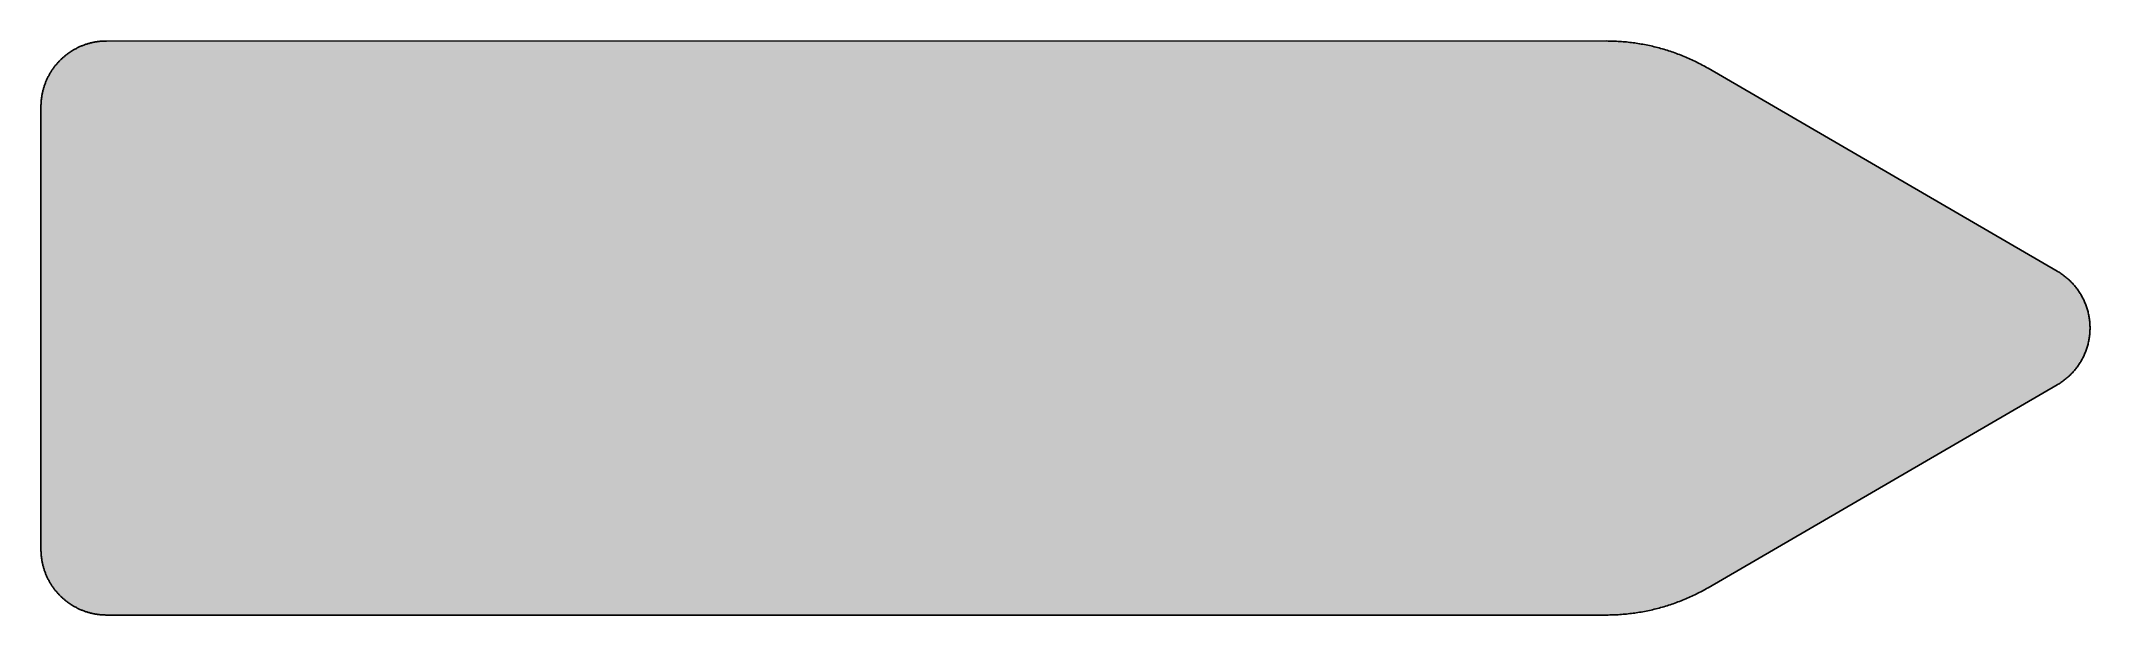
# Model space of a CAD drawing. Header units: millimetres. Extents: x 0 to 441, y 0 to 123.
import ezdxf

# ---------------------------------------------------------------- set-up
doc = ezdxf.new("R2010")
doc.units = ezdxf.units.MM

msp = doc.modelspace()

# ---------------------------------------------------------------- hatches: boundary and pattern name
msp.add_hatch(color=40).paths.add_polyline_path([(14.1111, 0), (13.9344, 0), (13.7592, 0.0025), (13.5839, 0.0076), (13.4112, 0.0152), (13.2359, 0.0254), (13.0607, 0.0381), (12.888, 0.0508), (12.7152, 0.0686), (12.5425, 0.0864), (12.3698, 0.1067), (12.1971, 0.1295), (12.0269, 0.1524), (11.8542, 0.1803), (11.684, 0.2083), (11.5138, 0.2388), (11.3436, 0.2718), (11.176, 0.3073), (11.0058, 0.3454), (10.8382, 0.3835), (10.6705, 0.4242), (10.5029, 0.4674), (10.3378, 0.5131), (10.1702, 0.5588), (10.0051, 0.6096), (9.8425, 0.6604), (9.6774, 0.7137), (9.5148, 0.7671), (9.3523, 0.8255), (9.1897, 0.8839), (9.0297, 0.9449), (8.8697, 1.0084), (8.7097, 1.0719), (8.5522, 1.1405), (8.3947, 1.209), (8.2372, 1.2802), (8.0797, 1.3513), (7.9248, 1.4275), (7.7699, 1.5037), (7.6175, 1.5799), (7.4651, 1.6612), (7.3127, 1.7424), (7.1628, 1.8263), (7.0129, 1.9126), (6.8656, 2.0015), (6.7183, 2.0904), (6.571, 2.1819), (6.4262, 2.2733), (6.2814, 2.3698), (6.1366, 2.4663), (5.9944, 2.5654), (5.8547, 2.6645), (5.715, 2.7686), (5.5753, 2.8727), (5.4381, 2.9769), (5.301, 3.0861), (5.1664, 3.1953), (5.0317, 3.3045), (4.8997, 3.4188), (4.7676, 3.5331), (4.638, 3.65), (4.511, 3.7668), (4.3815, 3.8862), (4.257, 4.0081), (4.1326, 4.1326), (4.0081, 4.257), (3.8862, 4.3815), (3.7668, 4.511), (3.65, 4.638), (3.5331, 4.7676), (3.4188, 4.8997), (3.3045, 5.0317), (3.1953, 5.1664), (3.0861, 5.301), (2.9769, 5.4381), (2.8727, 5.5753), (2.7686, 5.715), (2.6645, 5.8547), (2.5654, 5.9944), (2.4663, 6.1366), (2.3698, 6.2814), (2.2758, 6.4262), (2.1819, 6.571), (2.0904, 6.7183), (2.0015, 6.8656), (1.9126, 7.0129), (1.8263, 7.1628), (1.7424, 7.3127), (1.6612, 7.4651), (1.5799, 7.6175), (1.5037, 7.7699), (1.4275, 7.9248), (1.3513, 8.0797), (1.2802, 8.2372), (1.209, 8.3947), (1.1405, 8.5522), (1.0719, 8.7097), (1.0084, 8.8697), (0.9449, 9.0297), (0.8839, 9.1897), (0.8255, 9.3523), (0.7671, 9.5148), (0.7137, 9.6774), (0.6604, 9.8425), (0.6096, 10.0051), (0.5588, 10.1702), (0.5131, 10.3378), (0.4674, 10.5029), (0.4242, 10.6705), (0.3835, 10.8382), (0.3454, 11.0058), (0.3073, 11.176), (0.2718, 11.3436), (0.2388, 11.5138), (0.2083, 11.684), (0.1803, 11.8542), (0.1524, 12.0269), (0.1295, 12.1971), (0.1067, 12.3698), (0.0864, 12.5425), (0.0686, 12.7152), (0.0508, 12.888), (0.0381, 13.0607), (0.0254, 13.2359), (0.0152, 13.4112), (0.0076, 13.5839), (0.0025, 13.7592), (0, 13.9344), (0, 14.1097), (0, 109.3611), (0, 109.535), (0.0025, 109.7102), (0.0076, 109.8855), (0.0152, 110.0607), (0.0254, 110.2335), (0.0381, 110.4087), (0.0508, 110.5814), (0.0686, 110.7542), (0.0864, 110.9269), (0.1067, 111.0996), (0.1295, 111.2723), (0.1524, 111.4425), (0.1803, 111.6152), (0.2083, 111.7854), (0.2388, 111.9556), (0.2718, 112.1258), (0.3073, 112.2959), (0.3454, 112.4636), (0.3835, 112.6312), (0.4242, 112.7989), (0.4674, 112.9665), (0.5131, 113.1316), (0.5588, 113.2992), (0.6096, 113.4643), (0.6604, 113.6294), (0.7137, 113.792), (0.7671, 113.9546), (0.8255, 114.1171), (0.8839, 114.2797), (0.9449, 114.4397), (1.0084, 114.5997), (1.0719, 114.7597), (1.1405, 114.9172), (1.209, 115.0772), (1.2802, 115.2322), (1.3513, 115.3897), (1.4275, 115.5446), (1.5037, 115.6995), (1.5799, 115.8519), (1.6612, 116.0043), (1.7424, 116.1567), (1.8263, 116.3066), (1.9126, 116.4565), (2.0015, 116.6038), (2.0904, 116.7511), (2.1819, 116.8984), (2.2758, 117.0432), (2.3698, 117.188), (2.4663, 117.3328), (2.5654, 117.475), (2.6645, 117.6147), (2.7686, 117.7544), (2.8727, 117.8941), (2.9769, 118.0313), (3.0861, 118.1684), (3.1953, 118.303), (3.3045, 118.4377), (3.4188, 118.5697), (3.5331, 118.7018), (3.65, 118.8314), (3.7668, 118.9609), (3.8862, 119.0879), (4.0081, 119.2124), (4.1326, 119.3394), (4.257, 119.4613), (4.3815, 119.5832), (4.511, 119.7026), (4.638, 119.8194), (4.7676, 119.9363), (4.8997, 120.0506), (5.0317, 120.1649), (5.1664, 120.2766), (5.301, 120.3858), (5.4381, 120.4925), (5.5753, 120.5992), (5.715, 120.7008), (5.8547, 120.8049), (5.9944, 120.904), (6.1366, 121.0031), (6.2814, 121.0996), (6.4262, 121.1961), (6.571, 121.2875), (6.7183, 121.379), (6.8656, 121.4679), (7.0129, 121.5568), (7.1628, 121.6431), (7.3127, 121.727), (7.4651, 121.8082), (7.6175, 121.8895), (7.7699, 121.9683), (7.9248, 122.0445), (8.0797, 122.1181), (8.2372, 122.1892), (8.3947, 122.2604), (8.5522, 122.3289), (8.7097, 122.3975), (8.8697, 122.461), (9.0297, 122.5245), (9.1897, 122.5855), (9.3523, 122.6439), (9.5148, 122.7023), (9.6774, 122.7557), (9.8425, 122.809), (10.0051, 122.8598), (10.1702, 122.9106), (10.3378, 122.9563), (10.5029, 123.002), (10.6705, 123.0452), (10.8382, 123.0859), (11.0058, 123.1265), (11.176, 123.1621), (11.3436, 123.1976), (11.5138, 123.2306), (11.684, 123.2611), (11.8542, 123.2891), (12.0269, 123.317), (12.1971, 123.3399), (12.3698, 123.3627), (12.5425, 123.383), (12.7152, 123.4008), (12.888, 123.4186), (13.0607, 123.4313), (13.2359, 123.444), (13.4112, 123.4542), (13.5839, 123.4618), (13.7592, 123.4669), (13.9344, 123.4694), (14.1097, 123.4719), (336.9028, 123.4722), (337.2612, 123.4694), (337.6219, 123.4643), (337.98, 123.4567), (338.3407, 123.4465), (338.6988, 123.4338), (339.057, 123.4186), (339.4151, 123.3983), (339.7733, 123.3754), (340.1314, 123.3526), (340.487, 123.3246), (340.8451, 123.2916), (341.2007, 123.2586), (341.5563, 123.223), (341.9119, 123.1824), (342.2675, 123.1392), (342.6231, 123.096), (342.9787, 123.0478), (343.3318, 122.997), (343.6849, 122.9411), (344.0379, 122.8852), (344.3884, 122.8242), (344.7415, 122.7633), (345.092, 122.6972), (345.4425, 122.6287), (345.7931, 122.5575), (346.141, 122.4839), (346.4916, 122.4077), (346.8395, 122.3264), (347.185, 122.2451), (347.533, 122.1588), (347.8784, 122.0724), (348.2238, 121.981), (348.5667, 121.887), (348.9122, 121.7905), (349.2525, 121.6914), (349.5954, 121.5873), (349.9358, 121.4831), (350.2762, 121.3764), (350.6165, 121.2647), (350.9543, 121.1529), (351.2922, 121.0361), (351.63, 120.9167), (351.9653, 120.7948), (352.3005, 120.6703), (352.6333, 120.5433), (352.9686, 120.4138), (353.2988, 120.2817), (353.6315, 120.1445), (353.9592, 120.0074), (354.2894, 119.8677), (354.617, 119.7229), (354.9447, 119.5756), (355.2698, 119.4283), (355.5949, 119.2759), (355.9175, 119.1209), (356.2401, 118.9634), (356.5601, 118.8034), (356.8802, 118.6409), (357.2002, 118.4758), (357.5177, 118.3081), (357.8327, 118.1379), (358.1476, 117.9652), (358.4626, 117.79), (358.775, 117.6096), (433.9167, 73.9567), (434.119, 73.8353), (434.3197, 73.7133), (434.5178, 73.5863), (434.7134, 73.4593), (434.9064, 73.3273), (435.0995, 73.1926), (435.2874, 73.0529), (435.4728, 72.9132), (435.6557, 72.771), (435.8361, 72.6237), (436.0139, 72.4764), (436.1866, 72.324), (436.3593, 72.169), (436.5295, 72.0115), (436.6946, 71.8541), (436.8597, 71.6915), (437.0197, 71.5264), (437.1797, 71.3613), (437.3347, 71.1911), (437.4871, 71.0184), (437.6369, 70.8457), (437.7817, 70.6704), (437.9265, 70.4901), (438.0662, 70.3097), (438.2033, 70.1269), (438.338, 69.9414), (438.47, 69.756), (438.597, 69.5655), (438.724, 69.375), (438.846, 69.182), (438.9653, 68.9864), (439.0796, 68.7908), (439.1939, 68.5927), (439.3032, 68.392), (439.4073, 68.1888), (439.5114, 67.9856), (439.6105, 67.7799), (439.707, 67.5716), (439.801, 67.3633), (439.8899, 67.1525), (439.9763, 66.9392), (440.0575, 66.7258), (440.1388, 66.5124), (440.215, 66.294), (440.2861, 66.0781), (440.3547, 65.8571), (440.4208, 65.6387), (440.4817, 65.4177), (440.5401, 65.1942), (440.596, 64.9707), (440.6468, 64.7446), (440.6951, 64.5185), (440.7383, 64.2925), (440.7789, 64.0639), (440.8145, 63.8327), (440.8475, 63.6041), (440.8754, 63.373), (440.9008, 63.1419), (440.9211, 62.9082), (440.9389, 62.6745), (440.9542, 62.4408), (440.9643, 62.2071), (440.9694, 61.9709), (440.9719, 61.7347), (440.9694, 61.4985), (440.9643, 61.2623), (440.9542, 61.0286), (440.9389, 60.7949), (440.9211, 60.5612), (440.9008, 60.3275), (440.8754, 60.0964), (440.8475, 59.8653), (440.8145, 59.6367), (440.7789, 59.4055), (440.7383, 59.1795), (440.6951, 58.9509), (440.6468, 58.7248), (440.596, 58.4987), (440.5401, 58.2752), (440.4817, 58.0542), (440.4208, 57.8307), (440.3547, 57.6123), (440.2861, 57.3913), (440.215, 57.1754), (440.1388, 56.957), (440.0575, 56.7436), (439.9763, 56.5302), (439.8899, 56.3169), (439.801, 56.1061), (439.707, 55.8978), (439.6105, 55.6895), (439.5114, 55.4863), (439.4073, 55.2806), (439.3032, 55.0799), (439.1939, 54.8792), (439.0796, 54.6786), (438.9653, 54.483), (438.846, 54.2874), (438.724, 54.0944), (438.597, 53.9039), (438.47, 53.7134), (438.338, 53.528), (438.2033, 53.3425), (438.0662, 53.1597), (437.9265, 52.9793), (437.7817, 52.8015), (437.6369, 52.6237), (437.4871, 52.451), (437.3347, 52.2783), (437.1797, 52.1106), (437.0197, 51.943), (436.8597, 51.7779), (436.6946, 51.6153), (436.5295, 51.4579), (436.3593, 51.3004), (436.1866, 51.1454), (436.0139, 50.9956), (435.8361, 50.8457), (435.6557, 50.6984), (435.4728, 50.5562), (435.2874, 50.4165), (435.0995, 50.2793), (434.9064, 50.1421), (434.7134, 50.0126), (434.5178, 49.8831), (434.3197, 49.7561), (434.119, 49.6341), (433.9158, 49.5148), (358.775, 5.8607), (358.4626, 5.682), (358.1476, 5.5042), (357.8327, 5.3315), (357.5177, 5.1613), (357.2002, 4.9936), (356.8802, 4.8285), (356.5601, 4.666), (356.2401, 4.506), (355.9175, 4.3485), (355.5949, 4.1935), (355.2698, 4.0411), (354.9447, 3.8938), (354.617, 3.7465), (354.2894, 3.6043), (353.9592, 3.462), (353.6315, 3.3249), (353.2988, 3.1877), (352.9686, 3.0556), (352.6333, 2.9261), (352.3005, 2.7991), (351.9653, 2.6746), (351.63, 2.5527), (351.2922, 2.4333), (350.9543, 2.319), (350.6165, 2.2047), (350.2762, 2.093), (349.9358, 1.9863), (349.5954, 1.8821), (349.2525, 1.778), (348.9122, 1.6789), (348.5667, 1.5824), (348.2238, 1.4884), (347.8784, 1.3995), (347.533, 1.3106), (347.185, 1.2243), (346.8395, 1.143), (346.4916, 1.0617), (346.141, 0.9855), (345.7931, 0.9119), (345.4425, 0.8407), (345.092, 0.7722), (344.7415, 0.7061), (344.3884, 0.6452), (344.0379, 0.5842), (343.6849, 0.5283), (343.3318, 0.475), (342.9787, 0.4216), (342.6231, 0.3734), (342.2675, 0.3302), (341.9119, 0.287), (341.5563, 0.2464), (341.2007, 0.2108), (340.8451, 0.1778), (340.487, 0.1448), (340.1314, 0.1168), (339.7733, 0.094), (339.4151, 0.0711), (339.057, 0.0508), (338.6988, 0.0356), (338.3407, 0.0229), (337.98, 0.0127), (337.6219, 0.0051), (337.2612, 0), (336.9005, 0)])
h = msp.add_hatch(color=59)
h.paths.add_polyline_path([(14.1111, 3.5278), (13.8379, 3.5306), (13.5661, 3.5408), (13.2944, 3.5585), (13.0277, 3.5814), (12.761, 3.6119), (12.4968, 3.6474), (12.2352, 3.6906), (11.9761, 3.7414), (11.7196, 3.7973), (11.4656, 3.8608), (11.2116, 3.9268), (10.9626, 4.003), (10.7163, 4.0818), (10.4699, 4.1681), (10.2286, 4.2596), (9.9898, 4.3586), (9.7536, 4.4602), (9.5225, 4.5695), (9.2913, 4.6838), (9.0653, 4.8031), (8.8417, 4.9276), (8.6208, 5.0597), (8.4049, 5.1943), (8.1915, 5.334), (7.9832, 5.4788), (7.7775, 5.6286), (7.5768, 5.7836), (7.3787, 5.9436), (7.1831, 6.1062), (6.9926, 6.2763), (6.8072, 6.4491), (6.6269, 6.6269), (6.4491, 6.8072), (6.2763, 6.9926), (6.1062, 7.1831), (5.9436, 7.3787), (5.7836, 7.5768), (5.6286, 7.7775), (5.4788, 7.9832), (5.334, 8.1915), (5.1943, 8.4049), (5.0597, 8.6208), (4.9276, 8.8417), (4.8031, 9.0653), (4.6838, 9.2913), (4.5695, 9.5225), (4.4602, 9.7536), (4.3586, 9.9898), (4.2596, 10.2286), (4.1681, 10.4699), (4.0818, 10.7163), (4.003, 10.9626), (3.9268, 11.2116), (3.8608, 11.4656), (3.7973, 11.7196), (3.7414, 11.9761), (3.6906, 12.2352), (3.6474, 12.4968), (3.6119, 12.761), (3.5814, 13.0277), (3.5585, 13.2944), (3.5408, 13.5661), (3.5306, 13.8379), (3.5255, 14.1097), (3.5278, 109.3611), (3.5306, 109.634), (3.5408, 109.9033), (3.5585, 110.175), (3.5814, 110.4417), (3.6119, 110.7084), (3.6474, 110.9726), (3.6906, 111.2342), (3.7414, 111.4933), (3.7973, 111.7498), (3.8608, 112.0038), (3.9268, 112.2578), (4.003, 112.5068), (4.0818, 112.7557), (4.1681, 112.9995), (4.2596, 113.2408), (4.3586, 113.4796), (4.4602, 113.7158), (4.5695, 113.9495), (4.6838, 114.1781), (4.8031, 114.4041), (4.9276, 114.6277), (5.0597, 114.8486), (5.1943, 115.0645), (5.334, 115.2779), (5.4788, 115.4862), (5.6286, 115.6919), (5.7836, 115.8951), (5.9436, 116.0932), (6.1062, 116.2863), (6.2763, 116.4768), (6.4491, 116.6622), (6.6269, 116.8425), (6.8072, 117.0203), (6.9926, 117.1931), (7.1831, 117.3632), (7.3787, 117.5258), (7.5768, 117.6858), (7.7775, 117.8408), (7.9832, 117.9906), (8.1915, 118.1354), (8.4049, 118.2751), (8.6208, 118.4123), (8.8417, 118.5418), (9.0653, 118.6663), (9.2913, 118.7856), (9.5225, 118.8999), (9.7536, 119.0092), (9.9898, 119.1108), (10.2286, 119.2098), (10.4699, 119.3013), (10.7163, 119.3876), (10.9626, 119.4664), (11.2116, 119.5426), (11.4656, 119.6111), (11.7196, 119.6721), (11.9761, 119.728), (12.2352, 119.7788), (12.4968, 119.822), (12.761, 119.8575), (13.0277, 119.888), (13.2944, 119.9134), (13.5661, 119.9286), (13.8379, 119.9388), (14.1097, 119.9439), (336.9028, 119.9444), (337.2333, 119.9413), (337.5635, 119.9388), (337.8937, 119.9312), (338.2239, 119.921), (338.5541, 119.9083), (338.8843, 119.8931), (339.2119, 119.8778), (339.5421, 119.8575), (339.8698, 119.8347), (340.2, 119.8067), (340.5276, 119.7788), (340.8553, 119.7483), (341.183, 119.7153), (341.5106, 119.6772), (341.8357, 119.6391), (342.1634, 119.5984), (342.4885, 119.5527), (342.8136, 119.507), (343.1388, 119.4562), (343.4613, 119.4054), (343.7865, 119.3495), (344.109, 119.2911), (344.4316, 119.2327), (344.7542, 119.1692), (345.0768, 119.1031), (345.3968, 119.0346), (345.7169, 118.966), (346.0369, 118.8923), (346.3569, 118.8161), (346.6744, 118.7374), (346.9945, 118.6561), (347.312, 118.5723), (347.6269, 118.4859), (347.9444, 118.397), (348.2594, 118.3056), (348.5718, 118.2116), (348.8868, 118.1151), (349.1992, 118.016), (349.5116, 117.9144), (349.8215, 117.8103), (350.1339, 117.7036), (350.4438, 117.5944), (350.7511, 117.4826), (351.0585, 117.3683), (351.3658, 117.2515), (351.6732, 117.1321), (351.978, 117.0102), (352.2828, 116.8857), (352.585, 116.7587), (352.8873, 116.6292), (353.1895, 116.4971), (353.4893, 116.3625), (353.789, 116.2253), (354.0862, 116.0856), (354.3833, 115.9459), (354.6805, 115.8011), (354.9752, 115.6538), (355.2698, 115.504), (355.5619, 115.3516), (355.854, 115.1966), (356.1461, 115.0417), (356.4331, 114.8817), (356.7227, 114.7191), (357.0097, 114.554), (432.1528, 70.9013), (432.3029, 70.8101), (432.4553, 70.7187), (432.6026, 70.6247), (432.75, 70.5282), (432.8947, 70.4291), (433.0395, 70.3275), (433.1792, 70.2234), (433.3189, 70.1192), (433.4561, 70.01), (433.5907, 69.9008), (433.7253, 69.789), (433.8549, 69.6773), (433.9844, 69.5604), (434.1114, 69.4436), (434.2359, 69.3242), (434.3603, 69.2023), (434.4797, 69.0778), (434.5991, 68.9534), (434.7159, 68.8264), (434.8302, 68.6994), (434.942, 68.5673), (435.0512, 68.4352), (435.1604, 68.3006), (435.2646, 68.166), (435.3687, 68.0288), (435.4678, 67.8917), (435.5668, 67.7494), (435.6633, 67.6097), (435.7573, 67.4649), (435.8488, 67.3202), (435.9377, 67.1754), (436.024, 67.0255), (436.1104, 66.8782), (436.1917, 66.7283), (436.2704, 66.5759), (436.3491, 66.4235), (436.4228, 66.2686), (436.4965, 66.1137), (436.565, 65.9562), (436.6311, 65.7987), (436.6971, 65.6387), (436.7581, 65.4787), (436.819, 65.3186), (436.8749, 65.1561), (436.9308, 64.991), (436.9816, 64.8284), (437.0299, 64.6633), (437.0756, 64.4957), (437.1213, 64.328), (437.1619, 64.1604), (437.2, 63.9928), (437.2356, 63.8226), (437.2686, 63.6524), (437.2991, 63.4822), (437.3245, 63.3095), (437.3499, 63.1368), (437.3728, 62.9641), (437.3905, 62.7888), (437.4058, 62.6161), (437.4185, 62.4408), (437.4312, 62.2656), (437.4363, 62.0878), (437.4413, 61.9125), (437.4439, 61.7347), (437.4413, 61.5569), (437.4363, 61.3816), (437.4312, 61.2064), (437.4185, 61.0286), (437.4058, 60.8533), (437.3905, 60.6806), (437.3728, 60.5053), (437.3499, 60.3326), (437.3245, 60.1599), (437.2991, 59.9872), (437.2686, 59.817), (437.2356, 59.6468), (437.2, 59.4766), (437.1619, 59.309), (437.1213, 59.1414), (437.0756, 58.9737), (437.0299, 58.8061), (436.9816, 58.641), (436.9308, 58.4784), (436.8749, 58.3133), (436.819, 58.1533), (436.7581, 57.9907), (436.6971, 57.8307), (436.6311, 57.6707), (436.565, 57.5132), (436.4965, 57.3583), (436.4228, 57.2008), (436.3491, 57.0484), (436.2704, 56.8935), (436.1917, 56.7436), (436.1104, 56.5912), (436.024, 56.4439), (435.9377, 56.2966), (435.8488, 56.1492), (435.7573, 56.0045), (435.6633, 55.8622), (435.5668, 55.72), (435.4678, 55.5803), (435.3687, 55.4406), (435.2646, 55.3034), (435.1604, 55.1688), (435.0512, 55.0342), (434.942, 54.9021), (434.8302, 54.7726), (434.7159, 54.643), (434.5991, 54.516), (434.4797, 54.3916), (434.3603, 54.2671), (434.2359, 54.1452), (434.1114, 54.0258), (433.9844, 53.909), (433.8549, 53.7947), (433.7253, 53.6804), (433.5907, 53.5686), (433.4561, 53.4594), (433.3189, 53.3502), (433.1792, 53.246), (433.0395, 53.1419), (432.8947, 53.0403), (432.75, 52.9438), (432.6026, 52.8447), (432.4553, 52.7507), (432.3029, 52.6593), (432.1505, 52.5704), (357.0111, 8.9158), (356.7227, 8.7503), (356.4331, 8.5877), (356.1461, 8.4303), (355.854, 8.2728), (355.5619, 8.1178), (355.2698, 7.9654), (354.9752, 7.8156), (354.6805, 7.6683), (354.3833, 7.526), (354.0862, 7.3838), (353.789, 7.2441), (353.4893, 7.1069), (353.1895, 6.9723), (352.8873, 6.8402), (352.585, 6.7107), (352.2828, 6.5837), (351.978, 6.4592), (351.6732, 6.3373), (351.3658, 6.2179), (351.0585, 6.1011), (350.7511, 5.9868), (350.4438, 5.875), (350.1339, 5.7658), (349.8215, 5.6591), (349.5116, 5.555), (349.1992, 5.4534), (348.8868, 5.3543), (348.5718, 5.2578), (348.2594, 5.1638), (347.9444, 5.0724), (347.6269, 4.9835), (347.312, 4.8971), (346.9945, 4.8133), (346.6744, 4.732), (346.3569, 4.6533), (346.0369, 4.5771), (345.7169, 4.5034), (345.3968, 4.4348), (345.0768, 4.3663), (344.7542, 4.3002), (344.4316, 4.2367), (344.109, 4.1783), (343.7865, 4.1199), (343.4613, 4.064), (343.1388, 4.0132), (342.8136, 3.9624), (342.4885, 3.9167), (342.1634, 3.871), (341.8357, 3.8303), (341.5106, 3.7922), (341.183, 3.7541), (340.8553, 3.7211), (340.5276, 3.6906), (340.2, 3.6627), (339.8698, 3.6373), (339.5421, 3.6144), (339.2119, 3.5941), (338.8843, 3.5763), (338.5541, 3.5611), (338.2239, 3.5484), (337.8937, 3.5382), (337.5635, 3.5331), (337.2333, 3.5281), (336.9005, 3.5255)])
h.paths.add_polyline_path([(14.1111, 8.8194), (13.9725, 8.8189), (13.8379, 8.824), (13.7033, 8.8341), (13.5687, 8.8443), (13.4366, 8.8595), (13.3045, 8.8798), (13.1724, 8.9002), (13.0429, 8.9256), (12.9159, 8.9535), (12.7864, 8.984), (12.6619, 9.0195), (12.5349, 9.0551), (12.413, 9.0957), (12.2911, 9.1389), (12.1691, 9.1846), (12.0498, 9.2329), (11.9329, 9.2862), (11.8161, 9.3396), (11.7018, 9.398), (11.5875, 9.4564), (11.4757, 9.5199), (11.3665, 9.5834), (11.2573, 9.652), (11.1506, 9.7206), (11.0465, 9.7942), (10.9449, 9.8704), (10.8433, 9.9466), (10.7442, 10.0254), (10.6477, 10.1092), (10.5512, 10.193), (10.4597, 10.2794), (10.3683, 10.3683), (10.2794, 10.4597), (10.193, 10.5512), (10.1092, 10.6477), (10.0254, 10.7442), (9.9466, 10.8433), (9.8704, 10.9449), (9.7942, 11.0465), (9.7206, 11.1506), (9.652, 11.2573), (9.5834, 11.3665), (9.5199, 11.4757), (9.4564, 11.5875), (9.398, 11.7018), (9.3396, 11.8161), (9.2862, 11.9329), (9.2329, 12.0498), (9.1846, 12.1691), (9.1389, 12.2911), (9.0957, 12.413), (9.0551, 12.5349), (9.0195, 12.6619), (8.984, 12.7864), (8.9535, 12.9159), (8.9256, 13.0429), (8.9002, 13.1724), (8.8798, 13.3045), (8.8595, 13.4366), (8.8443, 13.5687), (8.8341, 13.7033), (8.824, 13.8379), (8.8189, 13.9725), (8.8189, 14.1097), (8.8194, 109.3611), (8.8189, 109.4969), (8.824, 109.6315), (8.8341, 109.7661), (8.8443, 109.9007), (8.8595, 110.0328), (8.8798, 110.1649), (8.9002, 110.297), (8.9256, 110.4265), (8.9535, 110.556), (8.984, 110.683), (9.0195, 110.8075), (9.0551, 110.9345), (9.0957, 111.0564), (9.1389, 111.1783), (9.1846, 111.3003), (9.2329, 111.4196), (9.2862, 111.5365), (9.3396, 111.6533), (9.398, 111.7702), (9.4564, 111.8819), (9.5199, 111.9937), (9.5834, 112.1029), (9.652, 112.2121), (9.7206, 112.3188), (9.7942, 112.4229), (9.8704, 112.5271), (9.9466, 112.6261), (10.0254, 112.7252), (10.1092, 112.8217), (10.193, 112.9182), (10.2794, 113.0097), (10.3683, 113.1011), (10.4597, 113.19), (10.5512, 113.2764), (10.6477, 113.3602), (10.7442, 113.444), (10.8433, 113.5228), (10.9449, 113.6015), (11.0465, 113.6752), (11.1506, 113.7488), (11.2573, 113.8174), (11.3665, 113.886), (11.4757, 113.9495), (11.5875, 114.013), (11.7018, 114.0714), (11.8161, 114.1298), (11.9329, 114.1832), (12.0498, 114.2365), (12.1691, 114.2848), (12.2911, 114.3305), (12.413, 114.3737), (12.5349, 114.4143), (12.6619, 114.4499), (12.7864, 114.4854), (12.9159, 114.5159), (13.0429, 114.5438), (13.1724, 114.5692), (13.3045, 114.5896), (13.4366, 114.6099), (13.5687, 114.6251), (13.7033, 114.6353), (13.8379, 114.6454), (13.9725, 114.6505), (14.1097, 114.6505), (336.9028, 114.6528), (337.1901, 114.6505), (337.4771, 114.648), (337.7641, 114.6404), (338.0486, 114.6327), (338.3356, 114.6226), (338.6226, 114.6099), (338.9097, 114.5946), (339.1941, 114.5769), (339.4786, 114.5565), (339.7656, 114.5337), (340.0501, 114.5083), (340.3346, 114.4829), (340.6191, 114.4524), (340.9036, 114.4219), (341.1855, 114.3889), (341.47, 114.3508), (341.7519, 114.3127), (342.0364, 114.2721), (342.3183, 114.2289), (342.5977, 114.1832), (342.8797, 114.1349), (343.1616, 114.0866), (343.441, 114.0333), (343.7204, 113.98), (343.9998, 113.9215), (344.2792, 113.8631), (344.5586, 113.8022), (344.8355, 113.7387), (345.1123, 113.6726), (345.3892, 113.604), (345.6661, 113.5329), (345.9404, 113.4618), (346.2147, 113.3856), (346.489, 113.3094), (346.7633, 113.2307), (347.0377, 113.1494), (347.3094, 113.0656), (347.5812, 112.9792), (347.8505, 112.8903), (348.1222, 112.7989), (348.3915, 112.7074), (348.6607, 112.6134), (348.9274, 112.5144), (349.1967, 112.4153), (349.4634, 112.3137), (349.7275, 112.2096), (349.9942, 112.1054), (350.2584, 111.9962), (350.52, 111.887), (350.7842, 111.7727), (351.0458, 111.6584), (351.3074, 111.5416), (351.5665, 111.4222), (351.8256, 111.3028), (352.0846, 111.1783), (352.3412, 111.0539), (352.5977, 110.9243), (352.8517, 110.7948), (353.1057, 110.6627), (353.3597, 110.5306), (353.6137, 110.3935), (353.8652, 110.2538), (354.1141, 110.1141), (354.363, 109.9718), (429.5069, 66.3194), (429.5826, 66.2737), (429.6562, 66.228), (429.7324, 66.1797), (429.8061, 66.1314), (429.8772, 66.0832), (429.9483, 66.0324), (430.0195, 65.979), (430.0906, 65.9282), (430.1592, 65.8724), (430.2252, 65.819), (430.2912, 65.7631), (430.3573, 65.7073), (430.4233, 65.6488), (430.4868, 65.5904), (430.5478, 65.5295), (430.6087, 65.4685), (430.6697, 65.4075), (430.7307, 65.344), (430.7865, 65.2805), (430.845, 65.217), (430.9008, 65.151), (430.9567, 65.085), (431.0101, 65.0189), (431.0634, 64.9503), (431.1142, 64.8818), (431.165, 64.8132), (431.2133, 64.7421), (431.2615, 64.6709), (431.3098, 64.5998), (431.3555, 64.5287), (431.3987, 64.455), (431.4419, 64.3814), (431.485, 64.3052), (431.5257, 64.2315), (431.5663, 64.1553), (431.6044, 64.0791), (431.6425, 64.0004), (431.6781, 63.9242), (431.7136, 63.8454), (431.7467, 63.7667), (431.7771, 63.688), (431.8102, 63.6067), (431.8381, 63.5254), (431.8686, 63.4441), (431.894, 63.3628), (431.9194, 63.2816), (431.9448, 63.1977), (431.9676, 63.1165), (431.9905, 63.0326), (432.0108, 62.9488), (432.0286, 62.8625), (432.0464, 62.7786), (432.0642, 62.6948), (432.0794, 62.6085), (432.0921, 62.5221), (432.1048, 62.4357), (432.115, 62.3494), (432.1251, 62.263), (432.1327, 62.1741), (432.1404, 62.0878), (432.1454, 61.9989), (432.148, 61.9125), (432.1505, 61.8236), (432.1505, 61.7347), (432.1505, 61.6458), (432.148, 61.5569), (432.1454, 61.4705), (432.1404, 61.3816), (432.1327, 61.2953), (432.1251, 61.2064), (432.115, 61.12), (432.1048, 61.0337), (432.0921, 60.9473), (432.0794, 60.8609), (432.0642, 60.7771), (432.0464, 60.6908), (432.0286, 60.6069), (432.0108, 60.5206), (431.9905, 60.4368), (431.9676, 60.3529), (431.9448, 60.2717), (431.9194, 60.1878), (431.894, 60.1066), (431.8686, 60.0253), (431.8381, 59.944), (431.8102, 59.8627), (431.7771, 59.7814), (431.7467, 59.7027), (431.7136, 59.624), (431.6781, 59.5452), (431.6425, 59.469), (431.6044, 59.3903), (431.5663, 59.3141), (431.5257, 59.2379), (431.485, 59.1642), (431.4419, 59.088), (431.3987, 59.0144), (431.3555, 58.9407), (431.3098, 58.8696), (431.2615, 58.7985), (431.2133, 58.7273), (431.165, 58.6562), (431.1142, 58.5876), (431.0634, 58.5191), (431.0101, 58.4505), (430.9567, 58.3844), (430.9008, 58.3184), (430.845, 58.2524), (430.7865, 58.1889), (430.7307, 58.1254), (430.6697, 58.0619), (430.6087, 58.0009), (430.5478, 57.9399), (430.4868, 57.879), (430.4233, 57.8206), (430.3573, 57.7647), (430.2912, 57.7063), (430.2252, 57.6504), (430.1592, 57.597), (430.0906, 57.5412), (430.0195, 57.4904), (429.9483, 57.437), (429.8772, 57.3862), (429.8061, 57.338), (429.7324, 57.2897), (429.6562, 57.2414), (429.5826, 57.1957), (429.5064, 57.1525), (354.3653, 13.4994), (354.1141, 13.3553), (353.8652, 13.2156), (353.6137, 13.0759), (353.3597, 12.9413), (353.1057, 12.8067), (352.8517, 12.6746), (352.5977, 12.5451), (352.3412, 12.4155), (352.0846, 12.2911), (351.8256, 12.1666), (351.5665, 12.0472), (351.3074, 11.9278), (351.0458, 11.811), (350.7842, 11.6967), (350.52, 11.5824), (350.2584, 11.4732), (349.9942, 11.364), (349.7275, 11.2598), (349.4634, 11.1557), (349.1967, 11.0541), (348.9274, 10.955), (348.6607, 10.8585), (348.3915, 10.762), (348.1222, 10.6705), (347.8505, 10.5791), (347.5812, 10.4902), (347.3094, 10.4038), (347.0377, 10.32), (346.7633, 10.2387), (346.489, 10.16), (346.2147, 10.0838), (345.9404, 10.0076), (345.6661, 9.9365), (345.3892, 9.8654), (345.1123, 9.7968), (344.8355, 9.7307), (344.5586, 9.6672), (344.2792, 9.6063), (343.9998, 9.5479), (343.7204, 9.4894), (343.441, 9.4361), (343.1616, 9.3828), (342.8797, 9.3345), (342.5977, 9.2862), (342.3183, 9.2405), (342.0364, 9.1973), (341.7519, 9.1567), (341.47, 9.1186), (341.1855, 9.083), (340.9036, 9.0475), (340.6191, 9.017), (340.3346, 8.9865), (340.0501, 8.9611), (339.7656, 8.9357), (339.4786, 8.9129), (339.1941, 8.8925), (338.9097, 8.8748), (338.6226, 8.8595), (338.3356, 8.8468), (338.0486, 8.8367), (337.7641, 8.829), (337.4771, 8.824), (337.1901, 8.8189), (336.9005, 8.8189)], flags=16)
h = msp.add_hatch(color=59)
h.paths.add_polyline_path([(202.6708, 98.425), (210.2086, 98.425), (210.3958, 98.4225), (210.5838, 98.4148), (210.7692, 98.4072), (210.9546, 98.3945), (211.14, 98.3767), (211.3255, 98.3564), (211.5083, 98.331), (211.6887, 98.3031), (211.8716, 98.2726), (212.0519, 98.237), (212.2297, 98.1989), (212.4075, 98.1558), (212.5828, 98.1126), (212.758, 98.0618), (212.9333, 98.011), (213.106, 97.9551), (213.2762, 97.8967), (213.4464, 97.8332), (213.614, 97.7671), (213.7816, 97.6986), (213.9467, 97.6274), (214.1118, 97.5512), (214.2719, 97.475), (214.4344, 97.3938), (214.5919, 97.3074), (214.7494, 97.221), (214.9043, 97.1296), (215.0567, 97.0382), (215.2091, 96.9416), (215.3564, 96.8426), (215.5038, 96.7384), (215.6511, 96.6343), (215.7933, 96.5276), (215.9356, 96.4159), (216.0727, 96.3016), (216.2099, 96.1873), (216.3445, 96.0679), (216.4766, 95.946), (216.6061, 95.8215), (216.7357, 95.697), (216.8601, 95.5675), (216.982, 95.4354), (217.1014, 95.3008), (217.2208, 95.1636), (217.3351, 95.0239), (217.4469, 94.8842), (217.5561, 94.7395), (217.6628, 94.5947), (217.7669, 94.4448), (217.8685, 94.295), (217.9676, 94.1426), (218.0641, 93.9851), (218.1555, 93.8276), (218.247, 93.6701), (218.3333, 93.5076), (218.4171, 93.345), (218.4959, 93.1774), (218.5746, 93.0097), (218.6483, 92.8395), (218.7194, 92.6694), (218.7854, 92.4966), (218.8515, 92.3188), (218.9124, 92.1436), (218.9683, 91.9632), (225.6303, 70.4508), (225.6993, 70.4647), (225.7704, 70.4774), (225.839, 70.4901), (225.9101, 70.5053), (225.9813, 70.518), (226.0524, 70.5307), (226.1235, 70.5434), (226.1921, 70.5561), (226.2632, 70.5688), (226.3343, 70.5815), (226.4054, 70.5942), (226.4766, 70.6044), (226.5477, 70.6171), (226.6163, 70.6272), (226.6874, 70.6374), (226.7585, 70.6501), (226.8296, 70.6603), (226.9007, 70.6704), (226.9719, 70.6806), (227.043, 70.6907), (227.1141, 70.7009), (227.1852, 70.7085), (227.2563, 70.7187), (227.3275, 70.7288), (227.3986, 70.7365), (227.4697, 70.7466), (227.5408, 70.7542), (227.6119, 70.7619), (227.6831, 70.7695), (227.7542, 70.7771), (227.8253, 70.7847), (227.8964, 70.7923), (227.9675, 70.8), (228.0387, 70.8076), (228.1098, 70.8127), (228.1809, 70.8203), (228.2546, 70.8254), (228.3257, 70.8304), (228.3968, 70.8381), (228.4679, 70.8431), (228.539, 70.8482), (228.6102, 70.8533), (228.6813, 70.8584), (228.7549, 70.8635), (228.8261, 70.866), (228.8972, 70.8711), (228.9683, 70.8736), (229.0394, 70.8787), (229.1105, 70.8812), (229.1842, 70.8863), (229.2553, 70.8889), (229.3264, 70.8914), (229.3976, 70.8939), (229.4687, 70.8965), (229.5423, 70.899), (229.6135, 70.899), (229.6846, 70.9016), (229.7557, 70.9041), (229.8268, 70.9041), (229.9005, 70.9041), (229.9716, 70.9066), (230.0427, 70.9066), (230.1138, 70.9066), (230.1875, 70.9066), (230.472, 70.9041), (230.7565, 70.899), (231.0384, 70.8914), (231.3229, 70.8787), (231.6074, 70.8635), (231.8893, 70.8431), (232.1712, 70.8203), (232.4532, 70.7949), (232.7326, 70.7644), (233.0145, 70.7314), (233.2939, 70.6958), (233.5733, 70.6552), (233.8502, 70.612), (234.127, 70.5663), (234.4039, 70.5155), (234.6808, 70.4621), (234.9551, 70.4063), (235.2294, 70.3453), (235.5037, 70.2818), (235.7755, 70.2158), (236.0473, 70.1446), (236.3165, 70.071), (236.5858, 69.9948), (236.855, 69.916), (237.1217, 69.8322), (237.3884, 69.7459), (237.6526, 69.657), (237.9167, 69.5655), (238.1809, 69.469), (238.4425, 69.3699), (238.7016, 69.2658), (238.9607, 69.1617), (239.2197, 69.0524), (239.4763, 68.9407), (239.7303, 68.8264), (239.9843, 68.7095), (240.2357, 68.5876), (240.4872, 68.4632), (240.7361, 68.3362), (240.985, 68.2066), (241.2314, 68.072), (241.4753, 67.9348), (241.7191, 67.7977), (241.9604, 67.6529), (242.1992, 67.5081), (242.4379, 67.3608), (242.6741, 67.2084), (242.9078, 67.0535), (243.1415, 66.896), (243.3726, 66.736), (243.6012, 66.5734), (243.8273, 66.4083), (244.0534, 66.2381), (244.2769, 66.0654), (244.4979, 65.8927), (244.7188, 65.7149), (244.9373, 65.5345), (245.1506, 65.3491), (245.364, 65.1637), (245.5774, 64.9757), (245.7856, 64.7827), (245.9939, 64.5871), (246.1971, 64.3915), (246.4003, 64.1909), (246.601, 63.9877), (246.7991, 63.7819), (246.9921, 63.5762), (247.1852, 63.3679), (247.3731, 63.1546), (247.5586, 62.9412), (247.744, 62.7253), (247.9243, 62.5094), (248.1021, 62.2884), (248.2774, 62.0674), (248.4476, 61.8439), (248.6177, 61.6179), (248.7828, 61.3918), (248.9454, 61.1632), (249.108, 60.9321), (249.2629, 60.6984), (249.4178, 60.4647), (249.5702, 60.2285), (249.7176, 59.9897), (249.8649, 59.7484), (250.0071, 59.5071), (250.1468, 59.2658), (250.2814, 59.0194), (250.4161, 58.7731), (250.5456, 58.5267), (250.6726, 58.2778), (250.7971, 58.0263), (250.919, 57.7748), (251.0358, 57.5208), (251.1501, 57.2668), (251.2619, 57.0103), (251.3711, 56.7512), (251.4778, 56.4921), (251.5794, 56.2331), (251.6784, 55.9714), (251.775, 55.7073), (251.8664, 55.4431), (251.9553, 55.179), (252.0417, 54.9123), (252.1255, 54.6456), (252.2042, 54.3763), (252.283, 54.1071), (252.3541, 53.8378), (252.4252, 53.5661), (252.4912, 53.2943), (252.5547, 53.02), (252.6157, 52.7456), (252.6716, 52.4713), (252.7249, 52.1945), (252.7757, 51.9176), (252.8214, 51.6407), (252.8646, 51.3613), (252.9053, 51.0845), (252.9408, 50.8051), (252.9738, 50.5231), (253.0043, 50.2437), (253.0297, 49.9618), (253.0526, 49.6799), (253.0729, 49.3954), (253.0881, 49.1134), (253.1008, 48.829), (253.1085, 48.547), (253.1161, 48.2625), (253.1161, 47.9755), (253.1161, 47.691), (253.1085, 47.4066), (253.1008, 47.1221), (253.0881, 46.8401), (253.0729, 46.5557), (253.0526, 46.2737), (253.0297, 45.9918), (253.0043, 45.7098), (252.9738, 45.4304), (252.9408, 45.1485), (252.9053, 44.8691), (252.8646, 44.5897), (252.8214, 44.3128), (252.7757, 44.036), (252.7249, 43.7591), (252.6716, 43.4823), (252.6157, 43.2079), (252.5547, 42.9336), (252.4912, 42.6593), (252.4252, 42.3875), (252.3541, 42.1157), (252.283, 41.8465), (252.2042, 41.5747), (252.1255, 41.308), (252.0417, 41.0413), (251.9553, 40.7746), (251.8664, 40.5079), (251.775, 40.2438), (251.6784, 39.9821), (251.5794, 39.7205), (251.4778, 39.4614), (251.3711, 39.2024), (251.2619, 38.9433), (251.1501, 38.6867), (251.0358, 38.4327), (250.919, 38.1787), (250.7971, 37.9273), (250.6726, 37.6758), (250.5456, 37.4269), (250.4161, 37.178), (250.2814, 36.9316), (250.1468, 36.6878), (250.0071, 36.4439), (249.8649, 36.2026), (249.7176, 35.9639), (249.5702, 35.7251), (249.4178, 35.4889), (249.2629, 35.2552), (249.108, 35.0215), (248.9454, 34.7904), (248.7828, 34.5618), (248.6177, 34.3332), (248.4476, 34.1097), (248.2774, 33.8861), (248.1021, 33.6626), (247.9243, 33.4442), (247.744, 33.2257), (247.5586, 33.0124), (247.3731, 32.7965), (247.1852, 32.5857), (246.9921, 32.3774), (246.7991, 32.1691), (246.601, 31.9659), (246.4003, 31.7627), (246.1971, 31.562), (245.9939, 31.3639), (245.7856, 31.1709), (245.5774, 30.9778), (245.364, 30.7899), (245.1506, 30.6019), (244.9373, 30.419), (244.7188, 30.2387), (244.4979, 30.0609), (244.2769, 29.8856), (244.0534, 29.7155), (243.8273, 29.5453), (243.6012, 29.3802), (243.3726, 29.2151), (243.1415, 29.0551), (242.9078, 28.8976), (242.6741, 28.7452), (242.4379, 28.5928), (242.1992, 28.4455), (241.9604, 28.2981), (241.7191, 28.1559), (241.4753, 28.0162), (241.2314, 27.8816), (240.985, 27.747), (240.7361, 27.6174), (240.4872, 27.4904), (240.2357, 27.366), (239.9843, 27.244), (239.7303, 27.1272), (239.4763, 27.0129), (239.2197, 26.9011), (238.9607, 26.7919), (238.7016, 26.6852), (238.4425, 26.5836), (238.1809, 26.4846), (237.9167, 26.3881), (237.6526, 26.2966), (237.3884, 26.2077), (237.1217, 26.1214), (236.855, 26.0375), (236.5858, 25.9563), (236.3165, 25.8801), (236.0473, 25.8064), (235.7755, 25.7378), (235.5037, 25.6718), (235.2294, 25.6083), (234.9551, 25.5473), (234.6808, 25.4914), (234.4039, 25.4381), (234.127, 25.3873), (233.8502, 25.3416), (233.5733, 25.2984), (233.2939, 25.2578), (233.0145, 25.2197), (232.7326, 25.1866), (232.4532, 25.1587), (232.1712, 25.1308), (231.8893, 25.1104), (231.6074, 25.0901), (231.3229, 25.0749), (231.0384, 25.0622), (230.7565, 25.052), (230.472, 25.0469), (230.1875, 25.0469), (229.9005, 25.0469), (229.616, 25.052), (229.3341, 25.0622), (229.0496, 25.0749), (228.7651, 25.0901), (228.4832, 25.1104), (228.2012, 25.1308), (227.9193, 25.1587), (227.6399, 25.1866), (227.3579, 25.2197), (227.0785, 25.2578), (226.7991, 25.2984), (226.5223, 25.3416), (226.2454, 25.3873), (225.9686, 25.4381), (225.6917, 25.4914), (225.4174, 25.5473), (225.1431, 25.6083), (224.8687, 25.6718), (224.597, 25.7378), (224.3252, 25.8064), (224.0559, 25.8801), (223.7867, 25.9563), (223.5175, 26.0375), (223.2508, 26.1214), (222.9841, 26.2077), (222.7199, 26.2966), (222.4557, 26.3881), (222.1916, 26.4846), (221.93, 26.5836), (221.6709, 26.6852), (221.4118, 26.7919), (221.1527, 26.9011), (220.8962, 27.0129), (220.6422, 27.1272), (220.3882, 27.244), (220.1367, 27.366), (219.8853, 27.4904), (219.6363, 27.6174), (219.3874, 27.747), (219.141, 27.8816), (218.8972, 28.0162), (218.6534, 28.1559), (218.4121, 28.2981), (218.1733, 28.4455), (217.9345, 28.5928), (217.6983, 28.7452), (217.4646, 28.8976), (217.231, 29.0551), (216.9998, 29.2151), (216.7712, 29.3802), (216.5452, 29.5453), (216.3191, 29.7155), (216.0956, 29.8856), (215.8746, 30.0609), (215.6536, 30.2387), (215.4352, 30.419), (215.2218, 30.6019), (215.0085, 30.7899), (214.7951, 30.9778), (214.5868, 31.1709), (214.3785, 31.3639), (214.1753, 31.562), (213.9721, 31.7627), (213.7715, 31.9659), (213.5734, 32.1691), (213.3803, 32.3774), (213.1873, 32.5857), (212.9993, 32.7965), (212.8139, 33.0124), (212.6285, 33.2257), (212.4481, 33.4442), (212.2703, 33.6626), (212.0951, 33.8861), (211.9249, 34.1097), (211.7547, 34.3332), (211.5896, 34.5618), (211.4271, 34.7904), (211.2645, 35.0215), (211.1096, 35.2552), (210.9546, 35.4889), (210.8022, 35.7251), (210.6549, 35.9639), (210.5076, 36.2026), (210.3653, 36.4439), (210.2256, 36.6878), (210.091, 36.9316), (209.9564, 37.178), (209.8269, 37.4269), (209.6999, 37.6758), (209.5754, 37.9273), (209.4535, 38.1787), (209.3366, 38.4327), (209.2223, 38.6867), (209.1106, 38.9433), (209.0014, 39.2024), (208.8947, 39.4614), (208.7931, 39.7205), (208.694, 39.9821), (208.5975, 40.2438), (208.5061, 40.5079), (208.4172, 40.7746), (208.3308, 41.0413), (208.247, 41.308), (208.1682, 41.5747), (208.0895, 41.8465), (208.0184, 42.1157), (207.9473, 42.3875), (207.8812, 42.6593), (207.8177, 42.9336), (207.7568, 43.2079), (207.7009, 43.4823), (207.6475, 43.7591), (207.5967, 44.036), (207.551, 44.3128), (207.5078, 44.5897), (207.4672, 44.8691), (207.4316, 45.1485), (207.3986, 45.4304), (207.3681, 45.7098), (207.3427, 45.9918), (207.3199, 46.2737), (207.2996, 46.5557), (207.2843, 46.8401), (207.2716, 47.1221), (207.264, 47.4066), (207.2564, 47.691), (207.2564, 47.9755), (207.2564, 48.1863), (207.2589, 48.3997), (207.264, 48.6105), (207.2716, 48.8188), (207.2792, 49.0296), (207.2894, 49.2404), (207.3021, 49.4513), (207.3173, 49.6595), (207.3351, 49.8704), (207.3529, 50.0786), (207.3732, 50.2869), (207.3935, 50.4952), (207.4189, 50.706), (207.4443, 50.9118), (207.4723, 51.12), (207.5028, 51.3283), (207.5332, 51.5341), (207.5663, 51.7423), (207.6018, 51.9481), (207.6399, 52.1538), (207.678, 52.3596), (207.7187, 52.5653), (207.7618, 52.7685), (207.8076, 52.9742), (207.8533, 53.1774), (207.9015, 53.3806), (207.9523, 53.5838), (208.0031, 53.787), (208.0565, 53.9877), (208.1124, 54.1884), (208.1708, 54.3916), (208.2292, 54.5897), (208.2927, 54.7903), (208.3537, 54.9885), (208.4197, 55.1891), (208.4857, 55.3872), (208.5543, 55.5828), (208.6254, 55.7809), (208.6966, 55.9765), (208.7702, 56.1721), (208.8464, 56.3677), (208.9226, 56.5607), (209.0039, 56.7563), (209.0826, 56.9493), (209.1665, 57.1398), (209.2503, 57.3329), (209.3366, 57.5234), (209.4255, 57.7139), (209.5144, 57.9018), (209.6059, 58.0898), (209.6999, 58.2778), (209.7964, 58.4657), (209.8929, 58.6511), (209.9894, 58.8366), (210.091, 59.022), (210.1926, 59.2049), (210.2968, 59.3877), (210.4034, 59.5706), (210.5101, 59.751), (210.6193, 59.9313), (210.7286, 60.1116), (210.8403, 60.2894), (210.9546, 60.4672), (211.0715, 60.6425), (211.1883, 60.8178), (211.3077, 60.993), (211.4271, 61.1657), (211.549, 61.3385), (211.6734, 61.5086), (211.7979, 61.6788), (211.9249, 61.8465), (212.0519, 62.0116), (212.1814, 62.1792), (212.3135, 62.3418), (212.4456, 62.5043), (212.5802, 62.6669), (212.7148, 62.8269), (212.852, 62.9869), (212.9892, 63.1444), (213.1289, 63.3019), (213.2686, 63.4568), (213.4108, 63.6092), (213.553, 63.7616), (213.6978, 63.914), (213.8451, 64.0639), (213.9925, 64.2112), (214.1423, 64.3585), (214.2922, 64.5033), (214.442, 64.6481), (214.5944, 64.7903), (214.7494, 64.9326), (214.9043, 65.0723), (215.0618, 65.212), (215.2193, 65.3491), (215.3768, 65.4837), (215.5368, 65.6184), (215.6993, 65.7504), (215.8619, 65.8825), (216.0245, 66.0121), (216.1896, 66.1416), (216.3572, 66.2661), (216.5248, 66.3931), (216.6925, 66.5175), (216.8627, 66.6394), (217.0328, 66.7588), (217.203, 66.8782), (217.3783, 66.995), (217.551, 67.1119), (217.7263, 67.2262), (217.9015, 67.3405), (218.0793, 67.4497), (218.2571, 67.5615), (218.4375, 67.6681), (218.6178, 67.7748), (218.8007, 67.8815), (218.981, 67.9831), (219.1664, 68.0847), (219.3493, 68.1863), (219.5347, 68.2828), (219.7227, 68.3793), (219.9107, 68.4759), (220.0986, 68.5698), (220.2866, 68.6613), (220.4771, 68.7502), (220.6701, 68.8391), (220.8606, 68.9254), (221.0537, 69.0093), (221.2492, 69.0931), (218.7416, 77.1991), (197.3005, 45.4131), (197.2589, 45.3517), (197.2183, 45.2958), (197.1751, 45.2374), (197.1319, 45.1815), (197.0888, 45.1256), (197.0456, 45.0698), (196.9999, 45.0164), (196.9541, 44.9631), (196.9059, 44.9097), (196.8602, 44.8564), (196.8119, 44.8056), (196.7611, 44.7548), (196.7128, 44.7065), (196.662, 44.6583), (196.6112, 44.61), (196.5604, 44.5618), (196.5071, 44.516), (196.4538, 44.4703), (196.4004, 44.4271), (196.3471, 44.384), (196.2912, 44.3408), (196.2353, 44.2976), (196.1794, 44.257), (196.1236, 44.2163), (196.0651, 44.1782), (196.0093, 44.1401), (195.9508, 44.102), (195.8899, 44.0639), (195.8315, 44.0284), (195.7705, 43.9953), (195.7121, 43.9598), (195.6511, 43.9268), (195.5876, 43.8963), (195.5267, 43.8633), (195.4632, 43.8328), (195.4022, 43.8048), (195.3387, 43.7769), (195.2752, 43.749), (195.2092, 43.721), (195.1457, 43.6956), (195.0796, 43.6728), (195.0136, 43.6499), (194.9501, 43.627), (194.8815, 43.6042), (194.8155, 43.5839), (194.7494, 43.5635), (194.6808, 43.5458), (194.6148, 43.528), (194.5462, 43.5127), (194.4776, 43.4975), (194.4091, 43.4823), (194.3405, 43.4696), (194.2719, 43.4569), (194.2033, 43.4442), (194.1322, 43.434), (194.0636, 43.4264), (193.9925, 43.4162), (193.9239, 43.4111), (193.8528, 43.4035), (193.7817, 43.3984), (193.7106, 43.3959), (193.6394, 43.3934), (193.5683, 43.3908), (193.4972, 43.3908), (183.8635, 43.3917), (183.8122, 43.147), (183.7588, 42.9057), (183.703, 42.6669), (183.6445, 42.4256), (183.5836, 42.1869), (183.5201, 41.9481), (183.454, 41.7119), (183.3855, 41.4757), (183.3143, 41.2394), (183.2407, 41.0032), (183.1645, 40.7695), (183.0857, 40.5384), (183.0045, 40.3073), (182.9206, 40.0761), (182.8343, 39.845), (182.7479, 39.6164), (182.6565, 39.3903), (182.565, 39.1617), (182.4685, 38.9382), (182.372, 38.7121), (182.2704, 38.4886), (182.1688, 38.2676), (182.0647, 38.0467), (181.958, 37.8257), (181.8488, 37.6072), (181.737, 37.3913), (181.6227, 37.1754), (181.5059, 36.9595), (181.3865, 36.7462), (181.2671, 36.5354), (181.1426, 36.3245), (181.0182, 36.1137), (180.8912, 35.9054), (180.7616, 35.6997), (180.6296, 35.494), (180.4949, 35.2882), (180.3603, 35.085), (180.2206, 34.8844), (180.0809, 34.6862), (179.9387, 34.4856), (179.7939, 34.29), (179.6466, 34.0944), (179.4967, 33.9014), (179.3469, 33.7083), (179.1919, 33.5178), (179.037, 33.3273), (178.8795, 33.1419), (178.7195, 32.954), (178.5595, 32.7711), (178.3944, 32.5882), (178.2293, 32.4079), (178.0616, 32.2275), (177.8914, 32.0497), (177.7213, 31.8745), (177.546, 31.6992), (177.3707, 31.529), (177.1929, 31.3563), (177.0151, 31.1887), (176.8323, 31.021), (176.6494, 30.8559), (176.464, 30.6934), (176.276, 30.5308), (176.088, 30.3733), (175.8975, 30.2158), (175.7045, 30.0584), (175.5089, 29.906), (175.3133, 29.7536), (175.1178, 29.6062), (174.9196, 29.4589), (174.719, 29.3141), (174.5183, 29.1719), (174.3151, 29.0322), (174.1119, 28.895), (173.9062, 28.7604), (173.6979, 28.6283), (173.4922, 28.4963), (173.2813, 28.3693), (173.0705, 28.2423), (172.8597, 28.1178), (172.6463, 27.9959), (172.433, 27.879), (172.2171, 27.7622), (172.0012, 27.6479), (171.7827, 27.5336), (171.5643, 27.4244), (171.3459, 27.3177), (171.1249, 27.2136), (170.9014, 27.1094), (170.6804, 27.0104), (170.4569, 26.9113), (170.2308, 26.8173), (170.0047, 26.7233), (169.7787, 26.6344), (169.5501, 26.5455), (169.3215, 26.4592), (169.0929, 26.3779), (168.8617, 26.2966), (168.6306, 26.2179), (168.3995, 26.1417), (168.1658, 26.068), (167.9321, 25.9969), (167.6984, 25.9283), (167.4622, 25.8623), (167.226, 25.7988), (166.9898, 25.7378), (166.751, 25.6819), (166.5148, 25.6261), (166.276, 25.5727), (166.0347, 25.5219), (165.796, 25.4711), (165.5547, 25.4254), (165.3134, 25.3848), (165.0721, 25.3441), (164.8308, 25.306), (164.5869, 25.2705), (164.3456, 25.2374), (164.1018, 25.207), (163.8554, 25.179), (163.6116, 25.1536), (163.3677, 25.1308), (163.1213, 25.1104), (162.875, 25.0927), (162.6286, 25.08), (162.3822, 25.0673), (162.1358, 25.0571), (161.8894, 25.052), (161.6431, 25.0469), (161.3941, 25.0469), (161.1097, 25.0469), (160.8252, 25.052), (160.5407, 25.0622), (160.2588, 25.0749), (159.9743, 25.0901), (159.6923, 25.1104), (159.4104, 25.1308), (159.1285, 25.1587), (158.8465, 25.1866), (158.5671, 25.2197), (158.2877, 25.2578), (158.0083, 25.2984), (157.7315, 25.3416), (157.4521, 25.3873), (157.1752, 25.4381), (156.9009, 25.4914), (156.624, 25.5473), (156.3522, 25.6083), (156.0779, 25.6718), (155.8061, 25.7378), (155.5344, 25.8064), (155.2626, 25.8801), (154.9933, 25.9563), (154.7266, 26.0375), (154.4574, 26.1214), (154.1932, 26.2077), (153.9265, 26.2966), (153.6624, 26.3881), (153.4008, 26.4846), (153.1391, 26.5836), (152.8775, 26.6852), (152.6184, 26.7919), (152.3619, 26.9011), (152.1054, 27.0129), (151.8514, 27.1272), (151.5974, 27.244), (151.3434, 27.366), (151.0944, 27.4904), (150.8455, 27.6174), (150.5966, 27.747), (150.3502, 27.8816), (150.1064, 28.0162), (149.8625, 28.1559), (149.6212, 28.2981), (149.3825, 28.4455), (149.1437, 28.5928), (148.9075, 28.7452), (148.6738, 28.8976), (148.4401, 29.0551), (148.209, 29.2151), (147.9804, 29.3802), (147.7518, 29.5453), (147.5257, 29.7155), (147.3022, 29.8856), (147.0812, 30.0609), (146.8628, 30.2387), (146.6444, 30.419), (146.4285, 30.6019), (146.2151, 30.7899), (146.0043, 30.9778), (145.796, 31.1709), (145.5877, 31.3639), (145.382, 31.562), (145.1813, 31.7627), (144.9807, 31.9659), (144.7825, 32.1691), (144.5895, 32.3774), (144.3965, 32.5857), (144.2085, 32.7965), (144.0205, 33.0124), (143.8377, 33.2257), (143.6573, 33.4442), (143.4795, 33.6626), (143.3043, 33.8861), (143.1315, 34.1097), (142.9639, 34.3332), (142.7988, 34.5618), (142.6337, 34.7904), (142.4737, 35.0215), (142.3162, 35.2552), (142.1613, 35.4889), (142.0114, 35.7251), (141.8615, 35.9639), (141.7168, 36.2026), (141.5745, 36.4439), (141.4348, 36.6878), (141.2977, 36.9316), (141.1656, 37.178), (141.036, 37.4269), (140.909, 37.6758), (140.7846, 37.9273), (140.6627, 38.1787), (140.5458, 38.4327), (140.429, 38.6867), (140.3172, 38.9433), (140.2105, 39.2024), (140.1039, 39.4614), (140.0023, 39.7205), (139.9032, 39.9821), (139.8067, 40.2438), (139.7152, 40.5079), (139.6238, 40.7746), (139.5374, 41.0413), (139.4562, 41.308), (139.3749, 41.5747), (139.2987, 41.8465), (139.225, 42.1157), (139.1564, 42.3875), (139.0879, 42.6593), (139.0244, 42.9336), (138.9659, 43.2079), (138.9075, 43.4823), (138.8542, 43.7591), (138.8059, 44.036), (138.7577, 44.3128), (138.7145, 44.5897), (138.6764, 44.8691), (138.6383, 45.1485), (138.6053, 45.4304), (138.5773, 45.7098), (138.5494, 45.9918), (138.5265, 46.2737), (138.5087, 46.5557), (138.491, 46.8401), (138.4808, 47.1221), (138.4706, 47.4066), (138.4656, 47.691), (138.463, 47.9755), (138.4656, 48.2625), (138.4706, 48.547), (138.4808, 48.829), (138.491, 49.1134), (138.5087, 49.3954), (138.5265, 49.6799), (138.5494, 49.9618), (138.5773, 50.2437), (138.6053, 50.5231), (138.6383, 50.8051), (138.6764, 51.0845), (138.7145, 51.3613), (138.7577, 51.6407), (138.8059, 51.9176), (138.8542, 52.1945), (138.9075, 52.4713), (138.9659, 52.7456), (139.0244, 53.02), (139.0879, 53.2943), (139.1564, 53.5661), (139.225, 53.8378), (139.2987, 54.1071), (139.3749, 54.3763), (139.4562, 54.6456), (139.5374, 54.9123), (139.6238, 55.179), (139.7152, 55.4431), (139.8067, 55.7073), (139.9032, 55.9714), (140.0023, 56.2331), (140.1039, 56.4921), (140.2105, 56.7512), (140.3172, 57.0103), (140.429, 57.2668), (140.5458, 57.5208), (140.6627, 57.7748), (140.7846, 58.0263), (140.909, 58.2778), (141.036, 58.5267), (141.1656, 58.7731), (141.2977, 59.0194), (141.4348, 59.2658), (141.5745, 59.5071), (141.7168, 59.7484), (141.8615, 59.9897), (142.0114, 60.2285), (142.1613, 60.4647), (142.3162, 60.6984), (142.4737, 60.9321), (142.6337, 61.1632), (142.7988, 61.3918), (142.9639, 61.6179), (143.1315, 61.8439), (143.3043, 62.0674), (143.4795, 62.2884), (143.6573, 62.5094), (143.8377, 62.7253), (144.0205, 62.9412), (144.2085, 63.1546), (144.3965, 63.3679), (144.5895, 63.5762), (144.7825, 63.7819), (144.9807, 63.9877), (145.1813, 64.1909), (145.382, 64.3915), (145.5877, 64.5871), (145.796, 64.7827), (146.0043, 64.9757), (146.2151, 65.1637), (146.4285, 65.3491), (146.6444, 65.5345), (146.8628, 65.7149), (147.0812, 65.8927), (147.3022, 66.0654), (147.5257, 66.2381), (147.7518, 66.4083), (147.9804, 66.5734), (148.209, 66.736), (148.4401, 66.896), (148.6738, 67.0535), (148.9075, 67.2084), (149.1437, 67.3608), (149.3825, 67.5081), (149.6212, 67.6529), (149.8625, 67.7977), (150.1064, 67.9348), (150.3502, 68.072), (150.5966, 68.2066), (150.8455, 68.3362), (151.0944, 68.4632), (151.3434, 68.5876), (151.5974, 68.7095), (151.8514, 68.8264), (152.1054, 68.9407), (152.3619, 69.0524), (152.6184, 69.1617), (152.8775, 69.2658), (153.1391, 69.3699), (153.4008, 69.469), (153.6624, 69.5655), (153.9265, 69.657), (154.1932, 69.7459), (154.4574, 69.8322), (154.7266, 69.916), (154.9933, 69.9948), (155.2626, 70.071), (155.5344, 70.1446), (155.8061, 70.2158), (156.0779, 70.2818), (156.3522, 70.3453), (156.624, 70.4063), (156.9009, 70.4621), (157.1752, 70.5155), (157.4521, 70.5663), (157.7315, 70.612), (158.0083, 70.6552), (158.2877, 70.6958), (158.5671, 70.7314), (158.8465, 70.7644), (159.1285, 70.7949), (159.4104, 70.8203), (159.6923, 70.8431), (159.9743, 70.8635), (160.2588, 70.8787), (160.5407, 70.8914), (160.8252, 70.899), (161.1097, 70.9041), (161.3941, 70.9066), (161.5084, 70.9066), (161.6202, 70.9066), (161.7345, 70.9041), (161.8463, 70.9016), (161.9606, 70.899), (162.0723, 70.8965), (162.1866, 70.8939), (162.2984, 70.8889), (162.4127, 70.8838), (162.5244, 70.8787), (162.6387, 70.8736), (162.7505, 70.866), (162.8623, 70.8609), (162.9766, 70.8533), (163.0883, 70.8457), (163.2001, 70.8355), (163.3144, 70.8279), (163.4261, 70.8177), (163.5379, 70.8076), (163.6497, 70.7949), (163.764, 70.7847), (163.8757, 70.772), (163.9875, 70.7593), (164.0992, 70.7466), (164.211, 70.7339), (164.3228, 70.7187), (164.4345, 70.706), (164.5463, 70.6907), (164.658, 70.673), (164.7698, 70.6577), (164.8816, 70.6399), (164.9933, 70.6222), (165.1051, 70.6044), (165.2143, 70.5866), (165.3261, 70.5688), (165.4378, 70.5485), (165.5496, 70.5282), (165.6588, 70.5079), (165.7706, 70.485), (165.8798, 70.4647), (165.9915, 70.4418), (166.1008, 70.419), (166.2125, 70.3961), (166.3217, 70.3707), (166.4335, 70.3478), (166.5427, 70.3224), (166.6519, 70.297), (166.7612, 70.2716), (166.8729, 70.2437), (166.9821, 70.2158), (167.0914, 70.1878), (167.2006, 70.1599), (167.3098, 70.1319), (167.419, 70.1015), (167.5282, 70.0735), (167.6349, 70.043), (167.7441, 70.01), (167.8534, 69.9795), (167.9626, 69.9465), (168.0693, 69.9135), (168.1785, 69.8805), (168.2852, 69.8475), (168.3944, 69.8144), (168.5011, 69.7789), (175.1542, 84.6667), (173.4344, 89.2528), (168.275, 89.2528), (168.275, 93.8389), (187.766, 93.8389), (187.7949, 93.8378), (187.8228, 93.8352), (187.8533, 93.8352), (187.8813, 93.8327), (187.9117, 93.8276), (187.9397, 93.8251), (187.9676, 93.82), (187.9956, 93.8149), (188.0235, 93.8073), (188.0514, 93.8022), (188.0794, 93.7946), (188.1048, 93.787), (188.1327, 93.7768), (188.1581, 93.7692), (188.1861, 93.759), (188.2115, 93.7489), (188.2369, 93.7362), (188.2623, 93.7235), (188.2877, 93.7133), (188.3105, 93.7006), (188.3359, 93.6854), (188.3588, 93.6727), (188.3842, 93.6574), (188.407, 93.6422), (188.4299, 93.6269), (188.4502, 93.6092), (188.4731, 93.5939), (188.4934, 93.5761), (188.5163, 93.5584), (188.5366, 93.5406), (188.5569, 93.5203), (188.5747, 93.5025), (188.595, 93.4822), (188.6128, 93.4618), (188.6331, 93.4415), (188.6509, 93.4212), (188.6661, 93.3983), (188.6839, 93.378), (188.6991, 93.3552), (188.7144, 93.3323), (188.7296, 93.3094), (188.7449, 93.2866), (188.7601, 93.2612), (188.7728, 93.2383), (188.7855, 93.2129), (188.7982, 93.1875), (188.8109, 93.1621), (188.8211, 93.1367), (188.8312, 93.1113), (188.8414, 93.0859), (188.8515, 93.058), (188.8592, 93.0326), (188.8668, 93.0046), (188.8744, 92.9767), (188.882, 92.9513), (188.8871, 92.9234), (188.8922, 92.8954), (188.8973, 92.8649), (188.9023, 92.837), (188.9049, 92.8091), (188.9074, 92.7786), (188.91, 92.7506), (188.91, 92.7202), (188.9125, 92.6922), (188.91, 92.6668), (188.91, 92.6414), (188.91, 92.616), (188.9074, 92.5932), (188.9049, 92.5678), (188.9023, 92.5449), (188.8973, 92.5195), (188.8947, 92.4966), (188.8896, 92.4712), (188.8846, 92.4484), (188.8795, 92.4255), (188.8744, 92.4027), (188.8668, 92.3798), (188.8617, 92.3569), (188.8541, 92.3341), (188.8465, 92.3112), (188.8388, 92.2884), (188.8287, 92.2655), (188.8211, 92.2452), (188.8109, 92.2223), (188.8007, 92.202), (188.7906, 92.1791), (188.7804, 92.1588), (188.7677, 92.1385), (188.7576, 92.1182), (188.7449, 92.0979), (188.7322, 92.0775), (188.7195, 92.0572), (188.7068, 92.0369), (188.6941, 92.0191), (188.6788, 91.9988), (188.6661, 91.981), (188.6509, 91.9632), (188.6356, 91.9455), (188.6204, 91.9277), (188.6026, 91.9099), (188.5874, 91.8921), (188.5721, 91.8769), (188.5544, 91.8591), (188.5366, 91.8439), (188.5188, 91.8286), (188.501, 91.8134), (188.4832, 91.7981), (188.4655, 91.7829), (188.4451, 91.7677), (188.4274, 91.755), (188.407, 91.7423), (188.3867, 91.727), (188.3664, 91.7143), (188.3461, 91.7042), (188.3258, 91.6915), (188.3054, 91.6788), (188.2826, 91.6686), (188.2623, 91.6584), (188.2394, 91.6483), (188.2191, 91.6381), (188.1962, 91.628), (188.1734, 91.6203), (188.1505, 91.6102), (188.1276, 91.6026), (188.1048, 91.5949), (188.0794, 91.5899), (188.0565, 91.5822), (188.0311, 91.5772), (178.332, 89.2528), (180.0518, 84.6667), (216.4292, 84.6667), (214.5894, 90.6089), (214.5589, 90.6983), (214.5284, 90.7847), (214.4979, 90.8736), (214.4624, 90.9599), (214.4268, 91.0463), (214.3912, 91.1301), (214.3531, 91.2139), (214.3125, 91.2978), (214.2693, 91.379), (214.2261, 91.4603), (214.183, 91.5391), (214.1347, 91.6178), (214.089, 91.6965), (214.0382, 91.7727), (213.9874, 91.8489), (213.9366, 91.9226), (213.8832, 91.9963), (213.8274, 92.0674), (213.7715, 92.1385), (213.7131, 92.2071), (213.6546, 92.2757), (213.5962, 92.3442), (213.5327, 92.4103), (213.4718, 92.4738), (213.4083, 92.5373), (213.3422, 92.5982), (213.2762, 92.6592), (213.2101, 92.7202), (213.1416, 92.776), (213.0704, 92.8345), (213.0019, 92.8878), (212.9282, 92.9437), (212.8571, 92.9945), (212.7834, 93.0453), (212.7072, 93.0961), (212.6336, 93.1443), (212.5548, 93.1901), (212.4786, 93.2358), (212.3999, 93.279), (212.3211, 93.3221), (212.2399, 93.3628), (212.1586, 93.4009), (212.0773, 93.439), (211.9935, 93.4745), (211.9122, 93.5101), (211.8258, 93.5431), (211.742, 93.5736), (211.6557, 93.6041), (211.5693, 93.632), (211.4829, 93.6574), (211.3966, 93.6803), (211.3077, 93.7031), (211.2188, 93.726), (211.1299, 93.7438), (211.0384, 93.7616), (210.9495, 93.7768), (210.8581, 93.792), (210.7667, 93.8047), (210.6727, 93.8149), (210.5812, 93.8225), (210.4873, 93.8301), (210.3958, 93.8327), (210.3018, 93.8378), (210.2079, 93.8378), (202.6708, 93.8389)])
h.paths.add_polyline_path([(215.2082, 80.0806), (193.7191, 48.2215), (181.7716, 80.0806)], flags=16)
h.paths.add_polyline_path([(226.9959, 66.0425), (227.043, 66.0502), (227.0938, 66.0578), (227.142, 66.0679), (227.1928, 66.0756), (227.2411, 66.0832), (227.2919, 66.0908), (227.3402, 66.0984), (227.391, 66.106), (227.4392, 66.1137), (227.49, 66.1213), (227.5383, 66.1289), (227.5891, 66.1365), (227.6373, 66.1441), (227.6881, 66.1492), (227.7364, 66.1568), (227.7872, 66.1645), (227.838, 66.1695), (227.8863, 66.1772), (227.9371, 66.1822), (227.9853, 66.1873), (228.0361, 66.1949), (228.0869, 66.2), (228.1352, 66.2051), (228.186, 66.2102), (228.2342, 66.2178), (228.285, 66.2229), (228.3358, 66.228), (228.3841, 66.233), (228.4349, 66.2381), (228.4857, 66.2407), (228.534, 66.2457), (228.5848, 66.2508), (228.633, 66.2559), (228.6838, 66.2584), (228.7346, 66.2635), (228.7854, 66.2661), (228.8337, 66.2711), (228.8845, 66.2737), (228.9353, 66.2788), (228.9835, 66.2813), (229.0343, 66.2838), (229.0851, 66.2889), (229.1334, 66.2915), (229.1842, 66.294), (229.235, 66.2965), (229.2833, 66.2991), (229.3341, 66.3016), (229.3849, 66.3042), (229.4357, 66.3067), (229.4839, 66.3067), (229.5347, 66.3092), (229.5855, 66.3118), (229.6338, 66.3118), (229.6846, 66.3143), (229.7354, 66.3143), (229.7862, 66.3169), (229.8344, 66.3169), (229.8852, 66.3194), (229.936, 66.3194), (229.9868, 66.3194), (230.0351, 66.3194), (230.0859, 66.3219), (230.1367, 66.3219), (230.1875, 66.3219), (230.4136, 66.3194), (230.6422, 66.3143), (230.8682, 66.3092), (231.0968, 66.2991), (231.3229, 66.2864), (231.5489, 66.2711), (231.775, 66.2534), (231.9985, 66.2305), (232.2246, 66.2076), (232.4481, 66.1822), (232.6716, 66.1518), (232.8951, 66.1187), (233.1187, 66.0857), (233.3396, 66.0476), (233.5606, 66.007), (233.7816, 65.9663), (234.0026, 65.9206), (234.221, 65.8724), (234.4395, 65.8216), (234.6579, 65.7682), (234.8738, 65.7123), (235.0922, 65.6539), (235.3056, 65.593), (235.5215, 65.5269), (235.7349, 65.4609), (235.9482, 65.3923), (236.1616, 65.3212), (236.3724, 65.2475), (236.5807, 65.1713), (236.7915, 65.09), (236.9998, 65.0088), (237.2055, 64.9249), (237.4138, 64.8386), (237.617, 64.7497), (237.8227, 64.6557), (238.0234, 64.5617), (238.2266, 64.4652), (238.4273, 64.3661), (238.6254, 64.2645), (238.8235, 64.1604), (239.0216, 64.0537), (239.2172, 63.9445), (239.4102, 63.8327), (239.6058, 63.7184), (239.7963, 63.6016), (239.9868, 63.4848), (240.1748, 63.3628), (240.3627, 63.2384), (240.5507, 63.1139), (240.7336, 62.9844), (240.919, 62.8548), (241.0993, 62.7228), (241.2797, 62.5856), (241.46, 62.4484), (241.6353, 62.3087), (241.8131, 62.1665), (241.9858, 62.0217), (242.1585, 61.8769), (242.3287, 61.7271), (242.4989, 61.5747), (242.6665, 61.4223), (242.8316, 61.2673), (242.9967, 61.1073), (243.1567, 60.9473), (243.3193, 60.7847), (243.4768, 60.6222), (243.6317, 60.4571), (243.7841, 60.2894), (243.9365, 60.1193), (244.0864, 59.9491), (244.2312, 59.7764), (244.3759, 59.6036), (244.5182, 59.4258), (244.6579, 59.2506), (244.795, 59.0702), (244.9322, 58.8899), (245.0643, 58.7096), (245.1938, 58.5241), (245.3234, 58.3413), (245.4478, 58.1533), (245.5723, 57.9653), (245.6942, 57.7774), (245.811, 57.5869), (245.9279, 57.3938), (246.0422, 57.2008), (246.1539, 57.0078), (246.2632, 56.8122), (246.3698, 56.6141), (246.474, 56.4159), (246.5756, 56.2178), (246.6746, 56.0172), (246.7712, 55.814), (246.8651, 55.6108), (246.9591, 55.4076), (247.048, 55.2018), (247.1344, 54.9961), (247.2182, 54.7903), (247.2995, 54.5821), (247.3808, 54.3712), (247.457, 54.163), (247.5306, 53.9496), (247.6017, 53.7388), (247.6703, 53.5254), (247.7389, 53.3121), (247.8024, 53.0962), (247.8634, 52.8828), (247.9218, 52.6644), (247.9777, 52.4485), (248.031, 52.23), (248.0818, 52.0116), (248.1301, 51.7931), (248.1758, 51.5722), (248.219, 51.3512), (248.2571, 51.1302), (248.2952, 50.9092), (248.3307, 50.6857), (248.3612, 50.4622), (248.3917, 50.2387), (248.4171, 50.0151), (248.4399, 49.7891), (248.4628, 49.5656), (248.4806, 49.3395), (248.4958, 49.1134), (248.5085, 48.8874), (248.5187, 48.6588), (248.5238, 48.4327), (248.5288, 48.2041), (248.5314, 47.9755), (248.5288, 47.7495), (248.5238, 47.5209), (248.5187, 47.2948), (248.5085, 47.0662), (248.4958, 46.8401), (248.4806, 46.6141), (248.4628, 46.388), (248.4399, 46.1645), (248.4171, 45.9384), (248.3917, 45.7149), (248.3612, 45.4914), (248.3307, 45.2679), (248.2952, 45.0444), (248.2571, 44.8234), (248.219, 44.6024), (248.1758, 44.3814), (248.1301, 44.1604), (248.0818, 43.942), (248.031, 43.7236), (247.9777, 43.5051), (247.9218, 43.2867), (247.8634, 43.0708), (247.8024, 42.8549), (247.7389, 42.6415), (247.6703, 42.4282), (247.6017, 42.2148), (247.5306, 42.0014), (247.457, 41.7906), (247.3808, 41.5798), (247.2995, 41.3715), (247.2182, 41.1632), (247.1344, 40.9575), (247.048, 40.7492), (246.9591, 40.546), (246.8651, 40.3403), (246.7712, 40.1371), (246.6746, 39.9364), (246.5756, 39.7358), (246.474, 39.5376), (246.3698, 39.3395), (246.2632, 39.1414), (246.1539, 38.9458), (246.0422, 38.7502), (245.9279, 38.5572), (245.811, 38.3667), (245.6942, 38.1762), (245.5723, 37.9857), (245.4478, 37.8003), (245.3234, 37.6123), (245.1938, 37.4269), (245.0643, 37.244), (244.9322, 37.0637), (244.795, 36.8833), (244.6579, 36.703), (244.5182, 36.5252), (244.3759, 36.3499), (244.2312, 36.1772), (244.0864, 36.0045), (243.9365, 35.8343), (243.7841, 35.6641), (243.6317, 35.4965), (243.4768, 35.3314), (243.3193, 35.1663), (243.1567, 35.0037), (242.9967, 34.8437), (242.8316, 34.6862), (242.6665, 34.5313), (242.4989, 34.3764), (242.3287, 34.2265), (242.1585, 34.0766), (241.9858, 33.9319), (241.8131, 33.7871), (241.6353, 33.6448), (241.46, 33.5051), (241.2797, 33.3654), (241.0993, 33.2308), (240.919, 33.0987), (240.7336, 32.9667), (240.5507, 32.8397), (240.3627, 32.7127), (240.1748, 32.5907), (239.9868, 32.4688), (239.7963, 32.3494), (239.6058, 32.2351), (239.4102, 32.1208), (239.2172, 32.0091), (239.0216, 31.8999), (238.8235, 31.7932), (238.6254, 31.689), (238.4273, 31.5874), (238.2266, 31.4884), (238.0234, 31.3919), (237.8227, 31.2953), (237.617, 31.2039), (237.4138, 31.115), (237.2055, 31.0286), (236.9998, 30.9448), (236.7915, 30.861), (236.5807, 30.7823), (236.3724, 30.7061), (236.1616, 30.6324), (235.9482, 30.5613), (235.7349, 30.4902), (235.5215, 30.4241), (235.3056, 30.3606), (235.0922, 30.2997), (234.8738, 30.2412), (234.6579, 30.1854), (234.4395, 30.132), (234.221, 30.0812), (234.0026, 30.033), (233.7816, 29.9872), (233.5606, 29.9441), (233.3396, 29.906), (233.1187, 29.8679), (232.8951, 29.8323), (232.6716, 29.8018), (232.4481, 29.7713), (232.2246, 29.7459), (231.9985, 29.7205), (231.775, 29.7002), (231.5489, 29.6824), (231.3229, 29.6672), (231.0968, 29.6545), (230.8682, 29.6443), (230.6422, 29.6367), (230.4136, 29.6342), (230.1875, 29.6316), (229.9589, 29.6342), (229.7303, 29.6367), (229.5042, 29.6443), (229.2756, 29.6545), (229.0496, 29.6672), (228.8235, 29.6824), (228.5975, 29.7002), (228.3739, 29.7205), (228.1479, 29.7459), (227.9244, 29.7713), (227.7008, 29.8018), (227.4773, 29.8323), (227.2538, 29.8679), (227.0328, 29.906), (226.8118, 29.9441), (226.5909, 29.9872), (226.3699, 30.033), (226.1514, 30.0812), (225.933, 30.132), (225.7146, 30.1854), (225.4987, 30.2412), (225.2802, 30.2997), (225.0669, 30.3606), (224.851, 30.4241), (224.6376, 30.4902), (224.4242, 30.5613), (224.2109, 30.6324), (224.0001, 30.7061), (223.7918, 30.7823), (223.581, 30.861), (223.3727, 30.9448), (223.1669, 31.0286), (222.9587, 31.115), (222.7555, 31.2039), (222.5497, 31.2953), (222.3491, 31.3919), (222.1459, 31.4884), (221.9452, 31.5874), (221.7471, 31.689), (221.549, 31.7932), (221.3508, 31.8999), (221.1553, 32.0091), (220.9622, 32.1208), (220.7666, 32.2351), (220.5761, 32.3494), (220.3856, 32.4688), (220.1977, 32.5907), (220.0097, 32.7127), (219.8218, 32.8397), (219.6389, 32.9667), (219.4535, 33.0987), (219.2731, 33.2308), (219.0928, 33.3654), (218.9124, 33.5051), (218.7372, 33.6448), (218.5594, 33.7871), (218.3867, 33.9319), (218.2139, 34.0766), (218.0438, 34.2265), (217.8736, 34.3764), (217.7059, 34.5313), (217.5408, 34.6862), (217.3757, 34.8437), (217.2157, 35.0037), (217.0532, 35.1663), (216.8957, 35.3314), (216.7407, 35.4965), (216.5883, 35.6641), (216.4359, 35.8343), (216.2861, 36.0045), (216.1413, 36.1772), (215.9965, 36.3499), (215.8543, 36.5252), (215.7146, 36.703), (215.5774, 36.8833), (215.4403, 37.0637), (215.3082, 37.244), (215.1786, 37.4269), (215.0491, 37.6123), (214.9246, 37.8003), (214.8002, 37.9857), (214.6783, 38.1762), (214.5614, 38.3667), (214.4446, 38.5572), (214.3303, 38.7502), (214.2185, 38.9458), (214.1093, 39.1414), (214.0026, 39.3395), (213.8985, 39.5376), (213.7969, 39.7358), (213.6978, 39.9364), (213.6013, 40.1371), (213.5073, 40.3403), (213.4133, 40.546), (213.3244, 40.7492), (213.2381, 40.9575), (213.1543, 41.1632), (213.073, 41.3715), (212.9917, 41.5798), (212.9155, 41.7906), (212.8418, 42.0014), (212.7707, 42.2148), (212.7021, 42.4282), (212.6336, 42.6415), (212.5701, 42.8549), (212.5091, 43.0708), (212.4507, 43.2867), (212.3948, 43.5051), (212.3415, 43.7236), (212.2907, 43.942), (212.2424, 44.1604), (212.1967, 44.3814), (212.1535, 44.6024), (212.1154, 44.8234), (212.0773, 45.0444), (212.0417, 45.2679), (212.0113, 45.4914), (211.9808, 45.7149), (211.9554, 45.9384), (211.9325, 46.1645), (211.9097, 46.388), (211.8919, 46.6141), (211.8766, 46.8401), (211.8639, 47.0662), (211.8538, 47.2948), (211.8487, 47.5209), (211.8436, 47.7495), (211.8411, 47.9755), (211.8436, 48.1406), (211.8436, 48.3057), (211.8487, 48.4708), (211.8538, 48.6359), (211.8614, 48.801), (211.869, 48.9661), (211.8792, 49.1312), (211.8893, 49.2938), (211.902, 49.4589), (211.9147, 49.6214), (211.93, 49.7865), (211.9478, 49.9491), (211.9655, 50.1117), (211.9859, 50.2742), (212.0087, 50.4368), (212.0316, 50.5993), (212.0544, 50.7619), (212.0798, 50.9245), (212.1078, 51.0845), (212.1357, 51.247), (212.1662, 51.4071), (212.1967, 51.5696), (212.2297, 51.7296), (212.2627, 51.8897), (212.3008, 52.0497), (212.3364, 52.2097), (212.3745, 52.3672), (212.4151, 52.5272), (212.4558, 52.6847), (212.4989, 52.8422), (212.5421, 52.9996), (212.5878, 53.1571), (212.6361, 53.3146), (212.6844, 53.4695), (212.7326, 53.627), (212.7834, 53.782), (212.8368, 53.9369), (212.8901, 54.0918), (212.946, 54.2442), (213.0019, 54.3992), (213.0603, 54.5516), (213.1212, 54.704), (213.1797, 54.8564), (213.2432, 55.0088), (213.3067, 55.1586), (213.3702, 55.3085), (213.4387, 55.4584), (213.5048, 55.6082), (213.5734, 55.7581), (213.6445, 55.9054), (213.7156, 56.0527), (213.7893, 56.2), (213.8629, 56.3474), (213.9391, 56.4921), (214.0153, 56.6395), (214.0941, 56.7842), (214.1728, 56.9265), (214.2541, 57.0713), (214.3379, 57.2135), (214.4217, 57.3557), (214.5055, 57.4954), (214.5919, 57.6377), (214.6808, 57.7774), (214.7697, 57.9171), (214.8586, 58.0542), (214.95, 58.1914), (215.0415, 58.3286), (215.1355, 58.4657), (215.232, 58.6003), (215.326, 58.7324), (215.425, 58.867), (215.5215, 58.9991), (215.6231, 59.1287), (215.7222, 59.2582), (215.8238, 59.3877), (215.9279, 59.5173), (216.0295, 59.6443), (216.1362, 59.7687), (216.2404, 59.8957), (216.3496, 60.0202), (216.4563, 60.1421), (216.5655, 60.264), (216.6772, 60.386), (216.7865, 60.5053), (216.9008, 60.6247), (217.0125, 60.7441), (217.1268, 60.8609), (217.2437, 60.9752), (217.3605, 61.0921), (217.4773, 61.2064), (217.5967, 61.3181), (217.7161, 61.4299), (217.8355, 61.5417), (217.9574, 61.6509), (218.0793, 61.7576), (218.2038, 61.8668), (218.3282, 61.9735), (218.4527, 62.0776), (218.5797, 62.1817), (218.7067, 62.2859), (218.8337, 62.3875), (218.9632, 62.4865), (219.0928, 62.5856), (219.2249, 62.6847), (219.3544, 62.7812), (219.489, 62.8777), (219.6211, 62.9742), (219.7557, 63.0682), (219.8903, 63.1596), (220.0275, 63.2511), (220.1647, 63.34), (220.3018, 63.4314), (220.439, 63.5178), (220.5787, 63.6041), (220.7209, 63.6905), (220.8606, 63.7743), (221.0029, 63.8556), (221.1451, 63.9394), (221.2899, 64.0182), (221.4321, 64.0969), (221.5769, 64.1756), (221.7242, 64.2518), (221.869, 64.328), (222.0163, 64.4017), (222.1662, 64.4754), (222.3135, 64.5465), (222.4634, 64.6151), (222.6132, 64.6862), (227.9964, 47.2997), (228.0107, 47.2542), (228.026, 47.2084), (228.0412, 47.1653), (228.059, 47.1221), (228.0768, 47.0789), (228.0945, 47.0357), (228.1123, 46.9951), (228.1326, 46.9544), (228.1555, 46.9113), (228.1758, 46.8732), (228.1987, 46.8325), (228.2215, 46.7919), (228.2469, 46.7538), (228.2698, 46.7157), (228.2952, 46.6776), (228.3206, 46.642), (228.3485, 46.6039), (228.3765, 46.5684), (228.4044, 46.5328), (228.4324, 46.4972), (228.4628, 46.4642), (228.4933, 46.4312), (228.5238, 46.3982), (228.5543, 46.3652), (228.5873, 46.3347), (228.6178, 46.3017), (228.6508, 46.2712), (228.6864, 46.2432), (228.7194, 46.2128), (228.7549, 46.1848), (228.7905, 46.1569), (228.8261, 46.1315), (228.8616, 46.1035), (228.8997, 46.0781), (228.9353, 46.0553), (228.9734, 46.0299), (229.0115, 46.007), (229.0521, 45.9842), (229.0902, 45.9613), (229.1309, 45.941), (229.169, 45.9207), (229.2096, 45.9003), (229.2502, 45.8826), (229.2934, 45.8648), (229.3341, 45.847), (229.3772, 45.8318), (229.4179, 45.8165), (229.4611, 45.8013), (229.5042, 45.786), (229.5474, 45.7733), (229.5931, 45.7606), (229.6363, 45.7505), (229.682, 45.7403), (229.7252, 45.7302), (229.7709, 45.7225), (229.8167, 45.7124), (229.8624, 45.7073), (229.9081, 45.6997), (229.9538, 45.6946), (229.9995, 45.6921), (230.0453, 45.687), (230.0935, 45.6844), (230.1392, 45.6844), (230.1875, 45.6844), (230.2459, 45.6844), (230.3043, 45.687), (230.3628, 45.6895), (230.4212, 45.6946), (230.4771, 45.7022), (230.5355, 45.7098), (230.5914, 45.72), (230.6472, 45.7302), (230.7031, 45.7429), (230.759, 45.7556), (230.8149, 45.7708), (230.8682, 45.786), (230.9216, 45.8038), (230.9749, 45.8216), (231.0282, 45.8419), (231.079, 45.8648), (231.1298, 45.8851), (231.1806, 45.9105), (231.2314, 45.9334), (231.2797, 45.9613), (231.328, 45.9867), (231.3762, 46.0146), (231.4219, 46.0451), (231.4677, 46.0756), (231.5134, 46.1061), (231.5591, 46.1391), (231.6023, 46.1721), (231.6455, 46.2077), (231.6861, 46.2432), (231.7293, 46.2788), (231.7674, 46.3169), (231.808, 46.355), (231.8461, 46.3956), (231.8842, 46.4337), (231.9198, 46.4769), (231.9553, 46.5176), (231.9909, 46.5607), (232.0239, 46.6039), (232.0569, 46.6496), (232.0874, 46.6954), (232.1179, 46.7411), (232.1484, 46.7868), (232.1763, 46.8351), (232.2017, 46.8833), (232.2297, 46.9316), (232.2525, 46.9824), (232.2779, 47.0332), (232.2982, 47.084), (232.3211, 47.1348), (232.3414, 47.1881), (232.3592, 47.2415), (232.377, 47.2948), (232.3922, 47.3481), (232.4075, 47.404), (232.4202, 47.4599), (232.4329, 47.5132), (232.443, 47.5717), (232.4532, 47.6275), (232.4608, 47.6834), (232.4684, 47.7418), (232.4735, 47.8003), (232.476, 47.8587), (232.4786, 47.9171), (232.4786, 47.9755), (232.4786, 47.9882), (232.4786, 47.9984), (232.4786, 48.0085), (232.4786, 48.0187), (232.4786, 48.0314), (232.4786, 48.0416), (232.4786, 48.0517), (232.4786, 48.0619), (232.476, 48.0746), (232.476, 48.0847), (232.476, 48.0949), (232.476, 48.1051), (232.476, 48.1152), (232.4735, 48.1279), (232.4735, 48.1381), (232.4735, 48.1482), (232.471, 48.1584), (232.471, 48.1711), (232.471, 48.1813), (232.4684, 48.1914), (232.4684, 48.2016), (232.4659, 48.2117), (232.4659, 48.2244), (232.4659, 48.2346), (232.4633, 48.2448), (232.4633, 48.2549), (232.4608, 48.2676), (232.4608, 48.2778), (232.4583, 48.2879), (232.4557, 48.2981), (232.4557, 48.3083), (232.4532, 48.3184), (232.4532, 48.3311), (232.4506, 48.3413), (232.4481, 48.3514), (232.4456, 48.3616), (232.4456, 48.3718), (232.443, 48.3845), (232.4405, 48.3946), (232.4379, 48.4048), (232.4379, 48.4149), (232.4354, 48.4251), (232.4329, 48.4353), (232.4303, 48.4454), (232.4278, 48.4581), (232.4252, 48.4683), (232.4252, 48.4784), (232.4227, 48.4886), (232.4202, 48.4988), (232.4176, 48.5089), (232.4151, 48.5191), (232.4125, 48.5292), (232.41, 48.5419), (232.4075, 48.5521), (232.4049, 48.5623), (232.3998, 48.5724), (232.3973, 48.5826), (232.3948, 48.5927), (232.3922, 48.6029), (232.3897, 48.6131), (232.3871, 48.6232), (232.3846, 48.6334), (232.3795, 48.6435), (232.377, 48.6537)], flags=16)
edge = h.paths.add_edge_path(flags=16)
edge.add_line((179.7403, 47.9778), (163.7852, 47.9778))
edge.add_line((163.7852, 47.9778), (170.8175, 63.7177))
edge.add_line((170.8175, 63.7177), (171.0741, 63.5584))
edge.add_line((171.0741, 63.5584), (171.3281, 63.3984))
edge.add_line((171.3281, 63.3984), (171.5795, 63.2333))
edge.add_line((171.5795, 63.2333), (171.8285, 63.0657))
edge.add_line((171.8285, 63.0657), (172.0748, 62.8929))
edge.add_line((172.0748, 62.8929), (172.3161, 62.7151))
edge.add_line((172.3161, 62.7151), (172.5549, 62.5373))
edge.add_line((172.5549, 62.5373), (172.7886, 62.3545))
edge.add_line((172.7886, 62.3545), (173.0197, 62.1665))
edge.add_line((173.0197, 62.1665), (173.2483, 61.976))
edge.add_line((173.2483, 61.976), (173.4744, 61.783))
edge.add_line((173.4744, 61.783), (173.6954, 61.5874))
edge.add_line((173.6954, 61.5874), (173.9138, 61.3867))
edge.add_line((173.9138, 61.3867), (174.1272, 61.1835))
edge.add_line((174.1272, 61.1835), (174.338, 60.9752))
edge.add_line((174.338, 60.9752), (174.5463, 60.767))
edge.add_line((174.5463, 60.767), (174.7495, 60.5536))
edge.add_line((174.7495, 60.5536), (174.9501, 60.3377))
edge.add_line((174.9501, 60.3377), (175.1457, 60.1193))
edge.add_line((175.1457, 60.1193), (175.3387, 59.8983))
edge.add_line((175.3387, 59.8983), (175.5267, 59.6722))
edge.add_line((175.5267, 59.6722), (175.7121, 59.4436))
edge.add_line((175.7121, 59.4436), (175.895, 59.215))
edge.add_line((175.895, 59.215), (176.0728, 58.9813))
edge.add_line((176.0728, 58.9813), (176.2455, 58.7451))
edge.add_line((176.2455, 58.7451), (176.4157, 58.5064))
edge.add_line((176.4157, 58.5064), (176.5808, 58.2651))
edge.add_line((176.5808, 58.2651), (176.7434, 58.0212))
edge.add_line((176.7434, 58.0212), (176.9034, 57.7748))
edge.add_line((176.9034, 57.7748), (177.0558, 57.5285))
edge.add_line((177.0558, 57.5285), (177.2082, 57.277))
edge.add_line((177.2082, 57.277), (177.353, 57.023))
edge.add_line((177.353, 57.023), (177.4952, 56.7665))
edge.add_line((177.4952, 56.7665), (177.6349, 56.5099))
edge.add_line((177.6349, 56.5099), (177.767, 56.2508))
edge.add_line((177.767, 56.2508), (177.8965, 55.9867))
edge.add_line((177.8965, 55.9867), (178.0235, 55.7225))
edge.add_line((178.0235, 55.7225), (178.1454, 55.4558))
edge.add_line((178.1454, 55.4558), (178.2623, 55.1891))
edge.add_line((178.2623, 55.1891), (178.3766, 54.9173))
edge.add_line((178.3766, 54.9173), (178.4833, 54.6456))
edge.add_line((178.4833, 54.6456), (178.5874, 54.3712))
edge.add_line((178.5874, 54.3712), (178.689, 54.0969))
edge.add_line((178.689, 54.0969), (178.7855, 53.8175))
edge.add_line((178.7855, 53.8175), (178.877, 53.5381))
edge.add_line((178.877, 53.5381), (178.9633, 53.2587))
edge.add_line((178.9633, 53.2587), (179.0446, 52.9742))
edge.add_line((179.0446, 52.9742), (179.1233, 52.6923))
edge.add_line((179.1233, 52.6923), (179.197, 52.4053))
edge.add_line((179.197, 52.4053), (179.2656, 52.1183))
edge.add_line((179.2656, 52.1183), (179.3291, 51.8312))
edge.add_line((179.3291, 51.8312), (179.39, 51.5417))
edge.add_line((179.39, 51.5417), (179.4459, 51.2496))
edge.add_line((179.4459, 51.2496), (179.4967, 50.9575))
edge.add_line((179.4967, 50.9575), (179.5424, 50.6628))
edge.add_line((179.5424, 50.6628), (179.5831, 50.3682))
edge.add_line((179.5831, 50.3682), (179.6186, 50.0736))
edge.add_line((179.6186, 50.0736), (179.6517, 49.7764))
edge.add_line((179.6517, 49.7764), (179.6771, 49.4792))
edge.add_line((179.6771, 49.4792), (179.6999, 49.1795))
edge.add_line((179.6999, 49.1795), (179.7177, 48.8798))
edge.add_line((179.7177, 48.8798), (179.7279, 48.58))
edge.add_line((179.7279, 48.58), (179.7355, 48.2778))
edge.add_line((179.7355, 48.2778), (179.738, 47.9755))
h.paths.add_polyline_path([(179.1575, 43.3917), (179.1081, 43.2054), (179.0573, 43.0225), (179.004, 42.8396), (178.9506, 42.6568), (178.8947, 42.4764), (178.8363, 42.2961), (178.7779, 42.1157), (178.7169, 41.9354), (178.6534, 41.7576), (178.5874, 41.5798), (178.5214, 41.402), (178.4528, 41.2267), (178.3817, 41.0515), (178.3105, 40.8762), (178.2343, 40.7035), (178.1607, 40.5308), (178.0819, 40.3581), (178.0032, 40.1853), (177.9219, 40.0152), (177.8406, 39.8475), (177.7543, 39.6773), (177.6705, 39.5097), (177.5816, 39.3446), (177.4927, 39.1795), (177.4012, 39.0144), (177.3072, 38.8493), (177.2133, 38.6867), (177.1167, 38.5267), (177.0202, 38.3642), (176.9212, 38.2041), (176.8196, 38.0467), (176.718, 37.8892), (176.6138, 37.7317), (176.5071, 37.5768), (176.4005, 37.4218), (176.2912, 37.2694), (176.1795, 37.117), (176.0677, 36.9672), (175.9534, 36.8173), (175.8391, 36.6674), (175.7223, 36.5201), (175.6029, 36.3728), (175.4835, 36.228), (175.3616, 36.0832), (175.2397, 35.941), (175.1152, 35.7988), (174.9882, 35.6591), (174.8612, 35.5194), (174.7342, 35.3822), (174.6021, 35.245), (174.4701, 35.1104), (174.338, 34.9758), (174.2034, 34.8437), (174.0662, 34.7116), (173.929, 34.5821), (173.7893, 34.4526), (173.6496, 34.3256), (173.5074, 34.2011), (173.3652, 34.0766), (173.2204, 33.9522), (173.0756, 33.8303), (172.9283, 33.7109), (172.7784, 33.5915), (172.6286, 33.4747), (172.4762, 33.3578), (172.3238, 33.2435), (172.1714, 33.1318), (172.0164, 33.02), (171.8615, 32.9108), (171.704, 32.8041), (171.5491, 32.6974), (171.389, 32.5933), (171.229, 32.4917), (171.069, 32.3901), (170.909, 32.291), (170.7464, 32.1945), (170.5839, 32.1005), (170.4188, 32.0065), (170.2537, 31.9126), (170.0886, 31.8237), (169.9209, 31.7348), (169.7558, 31.6484), (169.5856, 31.562), (169.418, 31.4808), (169.2478, 31.3969), (169.0776, 31.3182), (168.9049, 31.2395), (168.7322, 31.1633), (168.5595, 31.0896), (168.3868, 31.0159), (168.2115, 30.9474), (168.0362, 30.8762), (167.861, 30.8102), (167.6857, 30.7442), (167.5079, 30.6807), (167.3301, 30.6197), (167.1523, 30.5587), (166.9745, 30.5003), (166.7942, 30.4444), (166.6138, 30.3911), (166.4335, 30.3378), (166.2532, 30.287), (166.0703, 30.2387), (165.8874, 30.1904), (165.7045, 30.1447), (165.5216, 30.1015), (165.3388, 30.0609), (165.1533, 30.0228), (164.9705, 29.9847), (164.785, 29.9491), (164.5996, 29.9136), (164.4142, 29.8831), (164.2262, 29.8526), (164.0408, 29.8247), (163.8529, 29.7967), (163.6649, 29.7739), (163.4769, 29.751), (163.289, 29.7307), (163.101, 29.7129), (162.9131, 29.6951), (162.7251, 29.6799), (162.5346, 29.6672), (162.3441, 29.657), (162.1561, 29.6469), (161.9656, 29.6418), (161.7751, 29.6367), (161.5846, 29.6342), (161.3941, 29.6316), (161.1655, 29.6342), (160.9395, 29.6367), (160.7109, 29.6443), (160.4848, 29.6545), (160.2588, 29.6672), (160.0327, 29.6824), (159.8066, 29.7002), (159.5806, 29.7205), (159.3571, 29.7459), (159.1335, 29.7713), (158.9075, 29.8018), (158.6865, 29.8323), (158.463, 29.8679), (158.242, 29.906), (158.0185, 29.9441), (157.8, 29.9872), (157.5791, 30.033), (157.3606, 30.0812), (157.1396, 30.132), (156.9237, 30.1854), (156.7053, 30.2412), (156.4894, 30.2997), (156.2735, 30.3606), (156.0601, 30.4241), (155.8442, 30.4902), (155.6334, 30.5613), (155.4201, 30.6324), (155.2092, 30.7061), (154.9984, 30.7823), (154.7901, 30.861), (154.5819, 30.9448), (154.3736, 31.0286), (154.1678, 31.115), (153.9621, 31.2039), (153.7589, 31.2953), (153.5557, 31.3919), (153.355, 31.4884), (153.1544, 31.5874), (152.9537, 31.689), (152.7556, 31.7932), (152.56, 31.8999), (152.3644, 32.0091), (152.1689, 32.1208), (151.9758, 32.2351), (151.7853, 32.3494), (151.5948, 32.4688), (151.4043, 32.5907), (151.2164, 32.7127), (151.0309, 32.8397), (150.8455, 32.9667), (150.6626, 33.0987), (150.4798, 33.2308), (150.2994, 33.3654), (150.1216, 33.5051), (149.9438, 33.6448), (149.7686, 33.7871), (149.5958, 33.9319), (149.4231, 34.0766), (149.2504, 34.2265), (149.0828, 34.3764), (148.9151, 34.5313), (148.75, 34.6862), (148.5849, 34.8437), (148.4224, 35.0037), (148.2623, 35.1663), (148.1049, 35.3314), (147.9499, 35.4965), (147.795, 35.6641), (147.6451, 35.8343), (147.4953, 36.0045), (147.3479, 36.1772), (147.2032, 36.3499), (147.0609, 36.5252), (146.9212, 36.703), (146.7841, 36.8833), (146.6494, 37.0637), (146.5174, 37.244), (146.3853, 37.4269), (146.2583, 37.6123), (146.1313, 37.8003), (146.0094, 37.9857), (145.8874, 38.1762), (145.7681, 38.3667), (145.6512, 38.5572), (145.5395, 38.7502), (145.4277, 38.9458), (145.3185, 39.1414), (145.2118, 39.3395), (145.1077, 39.5376), (145.0061, 39.7358), (144.9045, 39.9364), (144.8079, 40.1371), (144.714, 40.3403), (144.6225, 40.546), (144.5336, 40.7492), (144.4473, 40.9575), (144.3609, 41.1632), (144.2796, 41.3715), (144.2009, 41.5798), (144.1247, 41.7906), (144.051, 42.0014), (143.9774, 42.2148), (143.9088, 42.4282), (143.8427, 42.6415), (143.7792, 42.8549), (143.7183, 43.0708), (143.6599, 43.2867), (143.604, 43.5051), (143.5506, 43.7236), (143.4998, 43.942), (143.4516, 44.1604), (143.4059, 44.3814), (143.3627, 44.6024), (143.322, 44.8234), (143.2865, 45.0444), (143.2509, 45.2679), (143.2204, 45.4914), (143.19, 45.7149), (143.1646, 45.9384), (143.1392, 46.1645), (143.1188, 46.388), (143.1011, 46.6141), (143.0858, 46.8401), (143.0731, 47.0662), (143.063, 47.2948), (143.0553, 47.5209), (143.0528, 47.7495), (143.0503, 47.9755), (143.0528, 48.2041), (143.0553, 48.4327), (143.063, 48.6588), (143.0731, 48.8874), (143.0858, 49.1134), (143.1011, 49.3395), (143.1188, 49.5656), (143.1392, 49.7891), (143.1646, 50.0151), (143.19, 50.2387), (143.2204, 50.4622), (143.2509, 50.6857), (143.2865, 50.9092), (143.322, 51.1302), (143.3627, 51.3512), (143.4059, 51.5722), (143.4516, 51.7931), (143.4998, 52.0116), (143.5506, 52.23), (143.604, 52.4485), (143.6599, 52.6644), (143.7183, 52.8828), (143.7792, 53.0962), (143.8427, 53.3121), (143.9088, 53.5254), (143.9774, 53.7388), (144.051, 53.9496), (144.1247, 54.163), (144.2009, 54.3712), (144.2796, 54.5821), (144.3609, 54.7903), (144.4473, 54.9961), (144.5336, 55.2018), (144.6225, 55.4076), (144.714, 55.6108), (144.8079, 55.814), (144.9045, 56.0172), (145.0061, 56.2178), (145.1077, 56.4159), (145.2118, 56.6141), (145.3185, 56.8122), (145.4277, 57.0078), (145.5395, 57.2008), (145.6512, 57.3938), (145.7681, 57.5869), (145.8874, 57.7774), (146.0094, 57.9653), (146.1313, 58.1533), (146.2583, 58.3413), (146.3853, 58.5241), (146.5174, 58.7096), (146.6494, 58.8899), (146.7841, 59.0702), (146.9212, 59.2506), (147.0609, 59.4258), (147.2032, 59.6036), (147.3479, 59.7764), (147.4953, 59.9491), (147.6451, 60.1193), (147.795, 60.2894), (147.9499, 60.4571), (148.1049, 60.6222), (148.2623, 60.7847), (148.4224, 60.9473), (148.5849, 61.1073), (148.75, 61.2673), (148.9151, 61.4223), (149.0828, 61.5747), (149.2504, 61.7271), (149.4231, 61.8769), (149.5958, 62.0217), (149.7686, 62.1665), (149.9438, 62.3087), (150.1216, 62.4484), (150.2994, 62.5856), (150.4798, 62.7228), (150.6626, 62.8548), (150.8455, 62.9844), (151.0309, 63.1139), (151.2164, 63.2384), (151.4043, 63.3628), (151.5948, 63.4848), (151.7853, 63.6016), (151.9758, 63.7184), (152.1689, 63.8327), (152.3644, 63.9445), (152.56, 64.0537), (152.7556, 64.1604), (152.9537, 64.2645), (153.1544, 64.3661), (153.355, 64.4652), (153.5557, 64.5617), (153.7589, 64.6557), (153.9621, 64.7497), (154.1678, 64.8386), (154.3736, 64.9249), (154.5819, 65.0088), (154.7901, 65.09), (154.9984, 65.1713), (155.2092, 65.2475), (155.4201, 65.3212), (155.6334, 65.3923), (155.8442, 65.4609), (156.0601, 65.5269), (156.2735, 65.593), (156.4894, 65.6539), (156.7053, 65.7123), (156.9237, 65.7682), (157.1396, 65.8216), (157.3606, 65.8724), (157.5791, 65.9206), (157.8, 65.9663), (158.0185, 66.007), (158.242, 66.0476), (158.463, 66.0857), (158.6865, 66.1187), (158.9075, 66.1518), (159.1335, 66.1822), (159.3571, 66.2076), (159.5806, 66.2305), (159.8066, 66.2534), (160.0327, 66.2711), (160.2588, 66.2864), (160.4848, 66.2991), (160.7109, 66.3092), (160.9395, 66.3143), (161.1655, 66.3194), (161.3941, 66.3219), (161.478, 66.3219), (161.5592, 66.3194), (161.6431, 66.3194), (161.7269, 66.3169), (161.8082, 66.3169), (161.892, 66.3143), (161.9733, 66.3118), (162.0571, 66.3092), (162.1409, 66.3067), (162.2222, 66.3016), (162.306, 66.2991), (162.3873, 66.294), (162.4711, 66.2889), (162.5524, 66.2838), (162.6362, 66.2788), (162.7175, 66.2737), (162.8013, 66.2661), (162.8826, 66.261), (162.9664, 66.2534), (163.0477, 66.2457), (163.1315, 66.2381), (163.2128, 66.2305), (163.2941, 66.2229), (163.3779, 66.2127), (163.4592, 66.2051), (163.5404, 66.1949), (163.6243, 66.1848), (163.7055, 66.1746), (163.7868, 66.1645), (163.8706, 66.1518), (163.9519, 66.1416), (164.0332, 66.1289), (164.1145, 66.1187), (164.1958, 66.106), (164.2796, 66.0933), (164.3609, 66.0781), (164.4421, 66.0654), (164.5234, 66.0527), (164.6047, 66.0375), (164.686, 66.0222), (164.7673, 66.007), (164.8485, 65.9917), (164.9298, 65.9765), (165.0111, 65.9613), (165.0924, 65.9435), (165.1737, 65.9282), (165.2549, 65.9105), (165.3337, 65.8927), (165.415, 65.8749), (165.4962, 65.8571), (165.5775, 65.8368), (165.6563, 65.819), (165.7375, 65.7987), (165.8188, 65.7784), (165.8976, 65.7581), (165.9788, 65.7377), (166.0601, 65.7174), (166.1389, 65.6971), (166.2201, 65.6742), (166.2989, 65.6539), (166.3776, 65.6311), (166.4589, 65.6082), (166.5376, 65.5853), (166.6164, 65.5625), (158.1559, 46.6203), (158.148, 46.6039), (158.1429, 46.5912), (158.1353, 46.5785), (158.1302, 46.5633), (158.1252, 46.5506), (158.1201, 46.5353), (158.1125, 46.5226), (158.1074, 46.5074), (158.1023, 46.4922), (158.0972, 46.4795), (158.0921, 46.4642), (158.0871, 46.4515), (158.082, 46.4363), (158.0769, 46.4236), (158.0718, 46.4083), (158.0667, 46.3931), (158.0642, 46.3804), (158.0591, 46.3652), (158.054, 46.3499), (158.049, 46.3372), (158.0464, 46.322), (158.0413, 46.3067), (158.0363, 46.294), (158.0337, 46.2788), (158.0286, 46.2636), (158.0261, 46.2483), (158.021, 46.2356), (158.0185, 46.2204), (158.0159, 46.2051), (158.0109, 46.1899), (158.0083, 46.1772), (158.0058, 46.162), (158.0032, 46.1467), (157.9982, 46.1315), (157.9956, 46.1162), (157.9931, 46.1035), (157.9905, 46.0883), (157.988, 46.0731), (157.9855, 46.0578), (157.9829, 46.0426), (157.9804, 46.0273), (157.9778, 46.0146), (157.9778, 45.9994), (157.9753, 45.9842), (157.9728, 45.9689), (157.9702, 45.9537), (157.9702, 45.9384), (157.9677, 45.9232), (157.9651, 45.908), (157.9651, 45.8953), (157.9626, 45.88), (157.9626, 45.8648), (157.9601, 45.8495), (157.9601, 45.8343), (157.9601, 45.8191), (157.9575, 45.8038), (157.9575, 45.7886), (157.9575, 45.7733), (157.955, 45.7581), (157.955, 45.7429), (157.955, 45.7276), (157.955, 45.7149), (157.955, 45.6997), (157.955, 45.6844), (157.955, 45.6235), (157.9575, 45.5651), (157.9626, 45.5066), (157.9677, 45.4482), (157.9728, 45.3923), (157.9804, 45.3339), (157.9905, 45.278), (158.0007, 45.2222), (158.0134, 45.1663), (158.0261, 45.1104), (158.0413, 45.0545), (158.0591, 45.0012), (158.0744, 44.9478), (158.0947, 44.8945), (158.115, 44.8437), (158.1353, 44.7904), (158.1582, 44.7396), (158.181, 44.6888), (158.2064, 44.6405), (158.2318, 44.5897), (158.2598, 44.5414), (158.2877, 44.4932), (158.3157, 44.4475), (158.3461, 44.4017), (158.3792, 44.356), (158.4096, 44.3103), (158.4452, 44.2671), (158.4782, 44.2239), (158.5138, 44.1833), (158.5519, 44.1427), (158.5874, 44.102), (158.6255, 44.0614), (158.6662, 44.0233), (158.7068, 43.9852), (158.7475, 43.9496), (158.7906, 43.9141), (158.8313, 43.8785), (158.877, 43.8455), (158.9202, 43.8125), (158.9659, 43.782), (159.0116, 43.7515), (159.0599, 43.7236), (159.1056, 43.6931), (159.1539, 43.6677), (159.2047, 43.6423), (159.2529, 43.6169), (159.3037, 43.594), (159.3545, 43.5712), (159.4079, 43.5483), (159.4587, 43.5305), (159.512, 43.5102), (159.5653, 43.4924), (159.6212, 43.4772), (159.6746, 43.4619), (159.7304, 43.4492), (159.7863, 43.4365), (159.8422, 43.4264), (159.8981, 43.4162), (159.9565, 43.4086), (160.0124, 43.401), (160.0708, 43.3959), (160.1292, 43.3934), (160.1876, 43.3908), (160.2486, 43.3908)], flags=16)
h.paths.add_polyline_path([(188.9125, 47.9778), (184.3264, 47.9778), (184.3253, 48.166), (184.3227, 48.3565), (184.3176, 48.547), (184.3126, 48.735), (184.3049, 48.9255), (184.2973, 49.116), (184.2872, 49.3039), (184.2745, 49.4944), (184.2618, 49.6824), (184.2465, 49.8704), (184.2313, 50.0609), (184.2135, 50.2488), (184.1932, 50.4368), (184.1729, 50.6247), (184.15, 50.8127), (184.1246, 50.9981), (184.0992, 51.1861), (184.0713, 51.374), (184.0433, 51.5595), (184.0128, 51.7449), (183.9824, 51.9328), (183.9468, 52.1183), (183.9138, 52.3037), (183.8757, 52.4891), (183.8401, 52.672), (183.7995, 52.8574), (183.7588, 53.0428), (183.7157, 53.2257), (183.6725, 53.4086), (183.6268, 53.5915), (183.581, 53.7743), (183.5328, 53.9572), (183.482, 54.1376), (183.4312, 54.3204), (183.3778, 54.5008), (183.322, 54.6811), (183.2661, 54.8615), (183.2102, 55.0418), (183.1518, 55.2196), (183.0908, 55.3999), (183.0299, 55.5777), (182.9664, 55.7555), (182.9003, 55.9308), (182.8343, 56.1086), (182.7682, 56.2839), (182.6971, 56.4617), (182.6285, 56.6369), (182.5549, 56.8096), (182.4812, 56.9849), (182.4076, 57.1576), (182.3314, 57.3303), (182.2526, 57.5031), (182.1739, 57.6758), (182.0926, 57.846), (182.0113, 58.0161), (181.9275, 58.1863), (181.8411, 58.3565), (181.7548, 58.5241), (181.6684, 58.6918), (181.577, 58.8594), (181.4881, 59.0271), (181.3941, 59.1922), (181.3027, 59.3573), (181.2061, 59.5224), (181.1096, 59.6875), (181.0131, 59.85), (180.914, 60.0126), (180.8124, 60.1726), (180.7108, 60.3326), (180.6092, 60.4926), (180.5051, 60.6501), (180.3984, 60.8076), (180.2917, 60.9651), (180.1851, 61.12), (180.0758, 61.275), (179.9641, 61.4274), (179.8523, 61.5823), (179.7406, 61.7322), (179.6263, 61.8846), (179.512, 62.0344), (179.3951, 62.1817), (179.2783, 62.3291), (179.1589, 62.4764), (179.0395, 62.6237), (178.9176, 62.7659), (178.7957, 62.9107), (178.6712, 63.053), (178.5468, 63.1952), (178.4223, 63.3349), (178.2953, 63.4746), (178.1658, 63.6143), (178.0362, 63.7515), (177.9067, 63.8861), (177.7746, 64.0232), (177.6425, 64.1579), (177.5104, 64.2899), (177.3758, 64.422), (177.2387, 64.5516), (177.1015, 64.6811), (176.9643, 64.8106), (176.8246, 64.9376), (176.6849, 65.0646), (176.5452, 65.1891), (176.403, 65.3136), (176.2582, 65.4355), (176.116, 65.5574), (175.9687, 65.6793), (175.8239, 65.7987), (175.6766, 65.9155), (175.5292, 66.0324), (175.3794, 66.1492), (175.2295, 66.2635), (175.0771, 66.3778), (174.9247, 66.4896), (174.7723, 66.6013), (174.6174, 66.7106), (174.4624, 66.8172), (174.3075, 66.9265), (174.15, 67.0306), (173.9925, 67.1373), (173.8351, 67.2389), (173.675, 67.343), (173.5125, 67.4421), (173.3525, 67.5437), (173.1899, 67.6402), (173.0273, 67.7367), (172.8622, 67.8332), (172.6971, 67.9272), (177.4458, 78.5537)], flags=16)

# ---------------------------------------------------------------- linework, layer by layer
at = {"color": 40}
msp.add_lwpolyline([(14.1111, 0), (13.9344, 0), (13.7592, 0.0025), (13.5839, 0.0076), (13.4112, 0.0152), (13.2359, 0.0254), (13.0607, 0.0381), (12.888, 0.0508), (12.7152, 0.0686), (12.5425, 0.0864), (12.3698, 0.1067), (12.1971, 0.1295), (12.0269, 0.1524), (11.8542, 0.1803), (11.684, 0.2083), (11.5138, 0.2388), (11.3436, 0.2718), (11.176, 0.3073), (11.0058, 0.3454), (10.8382, 0.3835), (10.6705, 0.4242), (10.5029, 0.4674), (10.3378, 0.5131), (10.1702, 0.5588), (10.0051, 0.6096), (9.8425, 0.6604), (9.6774, 0.7137), (9.5148, 0.7671), (9.3523, 0.8255), (9.1897, 0.8839), (9.0297, 0.9449), (8.8697, 1.0084), (8.7097, 1.0719), (8.5522, 1.1405), (8.3947, 1.209), (8.2372, 1.2802), (8.0797, 1.3513), (7.9248, 1.4275), (7.7699, 1.5037), (7.6175, 1.5799), (7.4651, 1.6612), (7.3127, 1.7424), (7.1628, 1.8263), (7.0129, 1.9126), (6.8656, 2.0015), (6.7183, 2.0904), (6.571, 2.1819), (6.4262, 2.2733), (6.2814, 2.3698), (6.1366, 2.4663), (5.9944, 2.5654), (5.8547, 2.6645), (5.715, 2.7686), (5.5753, 2.8727), (5.4381, 2.9769), (5.301, 3.0861), (5.1664, 3.1953), (5.0317, 3.3045), (4.8997, 3.4188), (4.7676, 3.5331), (4.638, 3.65), (4.511, 3.7668), (4.3815, 3.8862), (4.257, 4.0081), (4.1326, 4.1326), (4.0081, 4.257), (3.8862, 4.3815), (3.7668, 4.511), (3.65, 4.638), (3.5331, 4.7676), (3.4188, 4.8997), (3.3045, 5.0317), (3.1953, 5.1664), (3.0861, 5.301), (2.9769, 5.4381), (2.8727, 5.5753), (2.7686, 5.715), (2.6645, 5.8547), (2.5654, 5.9944), (2.4663, 6.1366), (2.3698, 6.2814), (2.2758, 6.4262), (2.1819, 6.571), (2.0904, 6.7183), (2.0015, 6.8656), (1.9126, 7.0129), (1.8263, 7.1628), (1.7424, 7.3127), (1.6612, 7.4651), (1.5799, 7.6175), (1.5037, 7.7699), (1.4275, 7.9248), (1.3513, 8.0797), (1.2802, 8.2372), (1.209, 8.3947), (1.1405, 8.5522), (1.0719, 8.7097), (1.0084, 8.8697), (0.9449, 9.0297), (0.8839, 9.1897), (0.8255, 9.3523), (0.7671, 9.5148), (0.7137, 9.6774), (0.6604, 9.8425), (0.6096, 10.0051), (0.5588, 10.1702), (0.5131, 10.3378), (0.4674, 10.5029), (0.4242, 10.6705), (0.3835, 10.8382), (0.3454, 11.0058), (0.3073, 11.176), (0.2718, 11.3436), (0.2388, 11.5138), (0.2083, 11.684), (0.1803, 11.8542), (0.1524, 12.0269), (0.1295, 12.1971), (0.1067, 12.3698), (0.0864, 12.5425), (0.0686, 12.7152), (0.0508, 12.888), (0.0381, 13.0607), (0.0254, 13.2359), (0.0152, 13.4112), (0.0076, 13.5839), (0.0025, 13.7592), (0, 13.9344), (0, 14.1097), (0, 109.3611), (0, 109.535), (0.0025, 109.7102), (0.0076, 109.8855), (0.0152, 110.0607), (0.0254, 110.2335), (0.0381, 110.4087), (0.0508, 110.5814), (0.0686, 110.7542), (0.0864, 110.9269), (0.1067, 111.0996), (0.1295, 111.2723), (0.1524, 111.4425), (0.1803, 111.6152), (0.2083, 111.7854), (0.2388, 111.9556), (0.2718, 112.1258), (0.3073, 112.2959), (0.3454, 112.4636), (0.3835, 112.6312), (0.4242, 112.7989), (0.4674, 112.9665), (0.5131, 113.1316), (0.5588, 113.2992), (0.6096, 113.4643), (0.6604, 113.6294), (0.7137, 113.792), (0.7671, 113.9546), (0.8255, 114.1171), (0.8839, 114.2797), (0.9449, 114.4397), (1.0084, 114.5997), (1.0719, 114.7597), (1.1405, 114.9172), (1.209, 115.0772), (1.2802, 115.2322), (1.3513, 115.3897), (1.4275, 115.5446), (1.5037, 115.6995), (1.5799, 115.8519), (1.6612, 116.0043), (1.7424, 116.1567), (1.8263, 116.3066), (1.9126, 116.4565), (2.0015, 116.6038), (2.0904, 116.7511), (2.1819, 116.8984), (2.2758, 117.0432), (2.3698, 117.188), (2.4663, 117.3328), (2.5654, 117.475), (2.6645, 117.6147), (2.7686, 117.7544), (2.8727, 117.8941), (2.9769, 118.0313), (3.0861, 118.1684), (3.1953, 118.303), (3.3045, 118.4377), (3.4188, 118.5697), (3.5331, 118.7018), (3.65, 118.8314), (3.7668, 118.9609), (3.8862, 119.0879), (4.0081, 119.2124), (4.1326, 119.3394), (4.257, 119.4613), (4.3815, 119.5832), (4.511, 119.7026), (4.638, 119.8194), (4.7676, 119.9363), (4.8997, 120.0506), (5.0317, 120.1649), (5.1664, 120.2766), (5.301, 120.3858), (5.4381, 120.4925), (5.5753, 120.5992), (5.715, 120.7008), (5.8547, 120.8049), (5.9944, 120.904), (6.1366, 121.0031), (6.2814, 121.0996), (6.4262, 121.1961), (6.571, 121.2875), (6.7183, 121.379), (6.8656, 121.4679), (7.0129, 121.5568), (7.1628, 121.6431), (7.3127, 121.727), (7.4651, 121.8082), (7.6175, 121.8895), (7.7699, 121.9683), (7.9248, 122.0445), (8.0797, 122.1181), (8.2372, 122.1892), (8.3947, 122.2604), (8.5522, 122.3289), (8.7097, 122.3975), (8.8697, 122.461), (9.0297, 122.5245), (9.1897, 122.5855), (9.3523, 122.6439), (9.5148, 122.7023), (9.6774, 122.7557), (9.8425, 122.809), (10.0051, 122.8598), (10.1702, 122.9106), (10.3378, 122.9563), (10.5029, 123.002), (10.6705, 123.0452), (10.8382, 123.0859), (11.0058, 123.1265), (11.176, 123.1621), (11.3436, 123.1976), (11.5138, 123.2306), (11.684, 123.2611), (11.8542, 123.2891), (12.0269, 123.317), (12.1971, 123.3399), (12.3698, 123.3627), (12.5425, 123.383), (12.7152, 123.4008), (12.888, 123.4186), (13.0607, 123.4313), (13.2359, 123.444), (13.4112, 123.4542), (13.5839, 123.4618), (13.7592, 123.4669), (13.9344, 123.4694), (14.1097, 123.4719), (336.9028, 123.4722), (337.2612, 123.4694), (337.6219, 123.4643), (337.98, 123.4567), (338.3407, 123.4465), (338.6988, 123.4338), (339.057, 123.4186), (339.4151, 123.3983), (339.7733, 123.3754), (340.1314, 123.3526), (340.487, 123.3246), (340.8451, 123.2916), (341.2007, 123.2586), (341.5563, 123.223), (341.9119, 123.1824), (342.2675, 123.1392), (342.6231, 123.096), (342.9787, 123.0478), (343.3318, 122.997), (343.6849, 122.9411), (344.0379, 122.8852), (344.3884, 122.8242), (344.7415, 122.7633), (345.092, 122.6972), (345.4425, 122.6287), (345.7931, 122.5575), (346.141, 122.4839), (346.4916, 122.4077), (346.8395, 122.3264), (347.185, 122.2451), (347.533, 122.1588), (347.8784, 122.0724), (348.2238, 121.981), (348.5667, 121.887), (348.9122, 121.7905), (349.2525, 121.6914), (349.5954, 121.5873), (349.9358, 121.4831), (350.2762, 121.3764), (350.6165, 121.2647), (350.9543, 121.1529), (351.2922, 121.0361), (351.63, 120.9167), (351.9653, 120.7948), (352.3005, 120.6703), (352.6333, 120.5433), (352.9686, 120.4138), (353.2988, 120.2817), (353.6315, 120.1445), (353.9592, 120.0074), (354.2894, 119.8677), (354.617, 119.7229), (354.9447, 119.5756), (355.2698, 119.4283), (355.5949, 119.2759), (355.9175, 119.1209), (356.2401, 118.9634), (356.5601, 118.8034), (356.8802, 118.6409), (357.2002, 118.4758), (357.5177, 118.3081), (357.8327, 118.1379), (358.1476, 117.9652), (358.4626, 117.79), (358.775, 117.6096), (433.9167, 73.9567), (434.119, 73.8353), (434.3197, 73.7133), (434.5178, 73.5863), (434.7134, 73.4593), (434.9064, 73.3273), (435.0995, 73.1926), (435.2874, 73.0529), (435.4728, 72.9132), (435.6557, 72.771), (435.8361, 72.6237), (436.0139, 72.4764), (436.1866, 72.324), (436.3593, 72.169), (436.5295, 72.0115), (436.6946, 71.8541), (436.8597, 71.6915), (437.0197, 71.5264), (437.1797, 71.3613), (437.3347, 71.1911), (437.4871, 71.0184), (437.6369, 70.8457), (437.7817, 70.6704), (437.9265, 70.4901), (438.0662, 70.3097), (438.2033, 70.1269), (438.338, 69.9414), (438.47, 69.756), (438.597, 69.5655), (438.724, 69.375), (438.846, 69.182), (438.9653, 68.9864), (439.0796, 68.7908), (439.1939, 68.5927), (439.3032, 68.392), (439.4073, 68.1888), (439.5114, 67.9856), (439.6105, 67.7799), (439.707, 67.5716), (439.801, 67.3633), (439.8899, 67.1525), (439.9763, 66.9392), (440.0575, 66.7258), (440.1388, 66.5124), (440.215, 66.294), (440.2861, 66.0781), (440.3547, 65.8571), (440.4208, 65.6387), (440.4817, 65.4177), (440.5401, 65.1942), (440.596, 64.9707), (440.6468, 64.7446), (440.6951, 64.5185), (440.7383, 64.2925), (440.7789, 64.0639), (440.8145, 63.8327), (440.8475, 63.6041), (440.8754, 63.373), (440.9008, 63.1419), (440.9211, 62.9082), (440.9389, 62.6745), (440.9542, 62.4408), (440.9643, 62.2071), (440.9694, 61.9709), (440.9719, 61.7347), (440.9694, 61.4985), (440.9643, 61.2623), (440.9542, 61.0286), (440.9389, 60.7949), (440.9211, 60.5612), (440.9008, 60.3275), (440.8754, 60.0964), (440.8475, 59.8653), (440.8145, 59.6367), (440.7789, 59.4055), (440.7383, 59.1795), (440.6951, 58.9509), (440.6468, 58.7248), (440.596, 58.4987), (440.5401, 58.2752), (440.4817, 58.0542), (440.4208, 57.8307), (440.3547, 57.6123), (440.2861, 57.3913), (440.215, 57.1754), (440.1388, 56.957), (440.0575, 56.7436), (439.9763, 56.5302), (439.8899, 56.3169), (439.801, 56.1061), (439.707, 55.8978), (439.6105, 55.6895), (439.5114, 55.4863), (439.4073, 55.2806), (439.3032, 55.0799), (439.1939, 54.8792), (439.0796, 54.6786), (438.9653, 54.483), (438.846, 54.2874), (438.724, 54.0944), (438.597, 53.9039), (438.47, 53.7134), (438.338, 53.528), (438.2033, 53.3425), (438.0662, 53.1597), (437.9265, 52.9793), (437.7817, 52.8015), (437.6369, 52.6237), (437.4871, 52.451), (437.3347, 52.2783), (437.1797, 52.1106), (437.0197, 51.943), (436.8597, 51.7779), (436.6946, 51.6153), (436.5295, 51.4579), (436.3593, 51.3004), (436.1866, 51.1454), (436.0139, 50.9956), (435.8361, 50.8457), (435.6557, 50.6984), (435.4728, 50.5562), (435.2874, 50.4165), (435.0995, 50.2793), (434.9064, 50.1421), (434.7134, 50.0126), (434.5178, 49.8831), (434.3197, 49.7561), (434.119, 49.6341), (433.9158, 49.5148), (358.775, 5.8607), (358.4626, 5.682), (358.1476, 5.5042), (357.8327, 5.3315), (357.5177, 5.1613), (357.2002, 4.9936), (356.8802, 4.8285), (356.5601, 4.666), (356.2401, 4.506), (355.9175, 4.3485), (355.5949, 4.1935), (355.2698, 4.0411), (354.9447, 3.8938), (354.617, 3.7465), (354.2894, 3.6043), (353.9592, 3.462), (353.6315, 3.3249), (353.2988, 3.1877), (352.9686, 3.0556), (352.6333, 2.9261), (352.3005, 2.7991), (351.9653, 2.6746), (351.63, 2.5527), (351.2922, 2.4333), (350.9543, 2.319), (350.6165, 2.2047), (350.2762, 2.093), (349.9358, 1.9863), (349.5954, 1.8821), (349.2525, 1.778), (348.9122, 1.6789), (348.5667, 1.5824), (348.2238, 1.4884), (347.8784, 1.3995), (347.533, 1.3106), (347.185, 1.2243), (346.8395, 1.143), (346.4916, 1.0617), (346.141, 0.9855), (345.7931, 0.9119), (345.4425, 0.8407), (345.092, 0.7722), (344.7415, 0.7061), (344.3884, 0.6452), (344.0379, 0.5842), (343.6849, 0.5283), (343.3318, 0.475), (342.9787, 0.4216), (342.6231, 0.3734), (342.2675, 0.3302), (341.9119, 0.287), (341.5563, 0.2464), (341.2007, 0.2108), (340.8451, 0.1778), (340.487, 0.1448), (340.1314, 0.1168), (339.7733, 0.094), (339.4151, 0.0711), (339.057, 0.0508), (338.6988, 0.0356), (338.3407, 0.0229), (337.98, 0.0127), (337.6219, 0.0051), (337.2612, 0), (336.9005, 0), (14.1111, 0)], dxfattribs=at)

doc.saveas('drawing.dxf')
